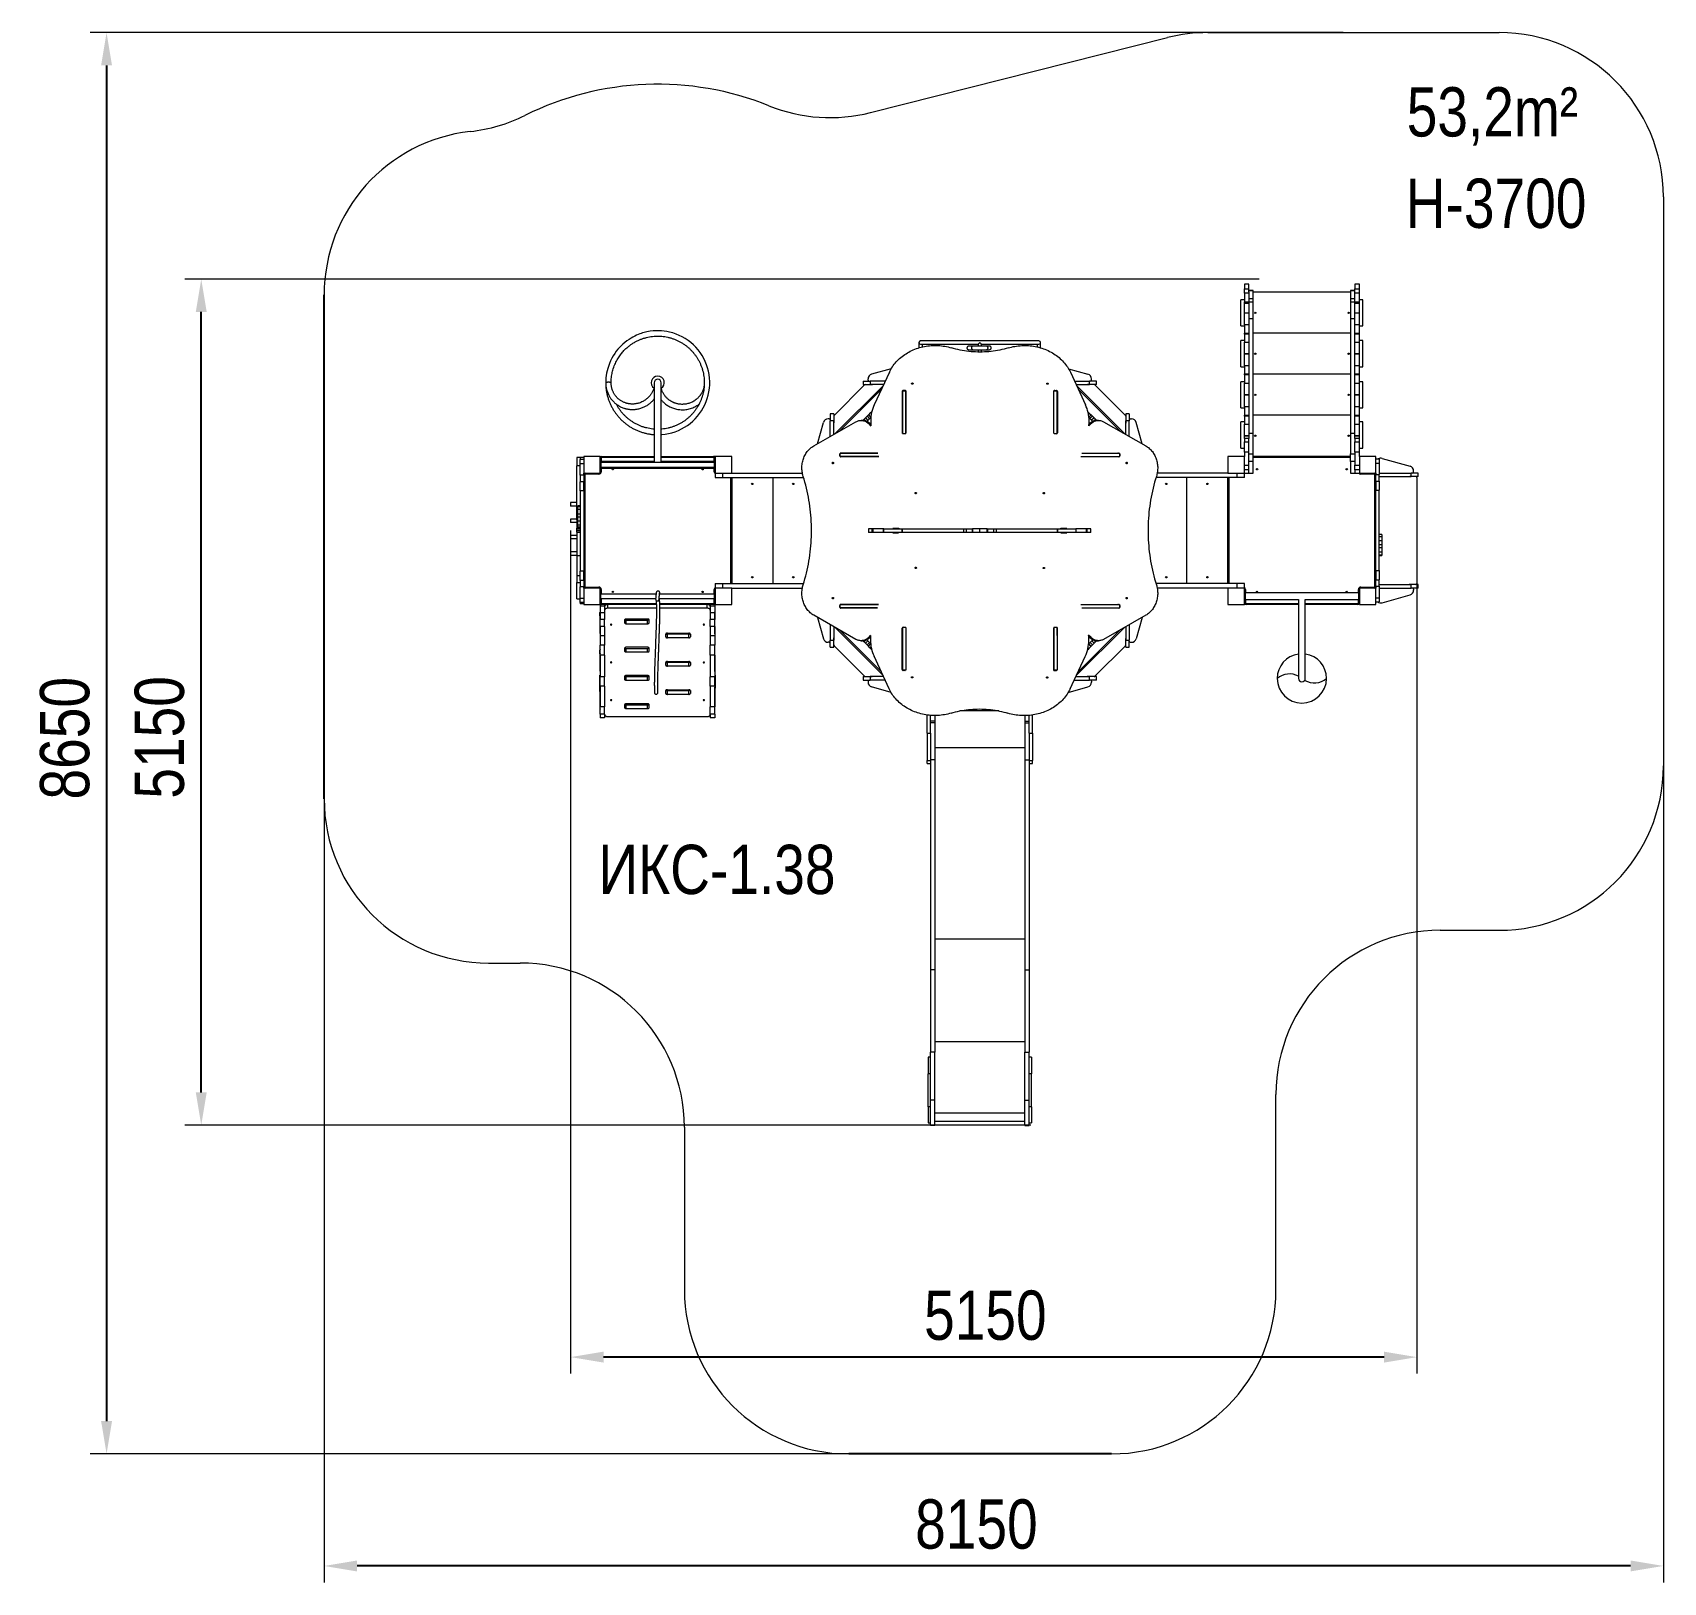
# Model space of a CAD drawing. Header units: millimetres. Extents: x -5556 to 4368, y -5127 to 4306.
import ezdxf

# ---------------------------------------------------------------- set-up
doc = ezdxf.new("R2010")
doc.units = ezdxf.units.MM
for name, color, linetype in [('DiKom', 7, 'Continuous'), ('DIKOM_АРТИКУЛ', 7, 'Continuous'), ('DIKOM_ЗОНА', 80, 'Continuous'), ('DIKOM_ОБЪЕКТ', 7, 'Continuous'), ('DIKOM_РАЗМЕР_ЗОНА', 7, 'Continuous'), ('DIKOM_РАЗМЕР_ОБЪЕКТА', 7, 'Continuous')]:
    doc.layers.add(name, color=color, linetype=linetype)
doc.styles.add('style1', font='arial.ttf', dxfattribs={"width": 0.8})
doc.dimstyles.new('1-50', dxfattribs={"dimtxt": 300, "dimasz": 200, "dimexe": 100, "dimexo": 0, "dimgap": 100, "dimtad": 1, "dimtxsty": 'style1', "dimcen": 200, "dimclrd": 7, "dimclre": 7, "dimclrt": 7, "dimadec": 1, "dimazin": 2, "dimtfac": 1, "dimtmove": 0, "dimatfit": 2, "dimfxl": 0, "dimlwd": 25, "dimlwe": 18, "dimarcsym": 0})

msp = doc.modelspace()

# ---------------------------------------------------------------- texts
at = {"layer": 'DIKOM_АРТИКУЛ', "char_height": 300, "width": 1667.53662, "attachment_point": 1, "style": 'style1'}
for s, insert in [('{\\fArial|b0|i0|c204|p34;53},{\\fArial|b0|i0|c204|p34;2}m²', (2805.758, 3973.379)), ('Н-3700', (2799.985, 3417.041))]:
    msp.add_mtext(s, dxfattribs=dict(at, insert=insert))
at = {"layer": 'DIKOM_АРТИКУЛ', "insert": (-2112.707, -637.209), "char_height": 300, "attachment_point": 1, "style": 'style1'}
msp.add_mtext_dynamic_manual_height_columns('ИКС-1.38', width=1667.53662, gutter_width=20, heights=[0], dxfattribs=at)

# ---------------------------------------------------------------- blocks, each defined once
blk = doc.blocks.new('*D9')
at = {"layer": 'Defpoints', "color": 0, "transparency": 16777216}
for p in [(-4530.1, 2805.6), (1907.9, 2805.6), (517.5, -2344.4)]:
    blk.add_point(p, dxfattribs=at)
at = {"layer": 'DIKOM_РАЗМЕР_ОБЪЕКТА', "color": 7, "lineweight": 18, "transparency": 16777216}
for p, q in [((1907.9, 2805.6), (-4630.1, 2805.6)), ((517.5, -2344.4), (-4630.1, -2344.4))]:
    blk.add_line(p, q, dxfattribs=at)
at = {"layer": 'DIKOM_РАЗМЕР_ОБЪЕКТА', "color": 7, "lineweight": 25, "transparency": 16777216}
blk.add_line((-4530.1, -2144.4), (-4530.1, 2605.6), dxfattribs=at)
at = {"layer": 'DIKOM_РАЗМЕР_ОБЪЕКТА', "color": 7, "transparency": 16777216}
for points in [[(-4563.4, 2605.6), (-4496.8, 2605.6), (-4530.1, 2805.6)], [(-4563.4, -2144.4), (-4496.8, -2144.4), (-4530.1, -2344.4)]]:
    blk.add_solid(points, dxfattribs=at)
at = {"layer": 'DIKOM_РАЗМЕР_ОБЪЕКТА', "color": 7, "transparency": 16777216, "insert": (-4783.3, 16.1), "char_height": 300, "attachment_point": 5, "rotation": 90, "style": 'style1'}
blk.add_mtext('5150', dxfattribs=at)
blk = doc.blocks.new('*D10')
at = {"layer": 'Defpoints', "color": 0, "transparency": 16777216}
for p in [(-2282.2, 1275.1), (2867.8, 1275.1), (-2282.2, -3755.6)]:
    blk.add_point(p, dxfattribs=at)
at = {"layer": 'DIKOM_РАЗМЕР_ОБЪЕКТА', "color": 7, "lineweight": 18, "transparency": 16777216}
for p, q in [((-2282.2, 1275.1), (-2282.2, -3855.6)), ((2867.8, 1275.1), (2867.8, -3855.6))]:
    blk.add_line(p, q, dxfattribs=at)
at = {"layer": 'DIKOM_РАЗМЕР_ОБЪЕКТА', "color": 7, "lineweight": 25, "transparency": 16777216}
blk.add_line((2667.8, -3755.6), (-2082.2, -3755.6), dxfattribs=at)
at = {"layer": 'DIKOM_РАЗМЕР_ОБЪЕКТА', "color": 7, "transparency": 16777216}
for points in [[(-2082.2, -3722.3), (-2082.2, -3788.9), (-2282.2, -3755.6)], [(2667.8, -3722.3), (2667.8, -3788.9), (2867.8, -3755.6)]]:
    blk.add_solid(points, dxfattribs=at)
at = {"layer": 'DIKOM_РАЗМЕР_ОБЪЕКТА', "color": 7, "transparency": 16777216, "insert": (241.6, -3502.4), "char_height": 300, "attachment_point": 5, "style": 'style1'}
blk.add_mtext('5150', dxfattribs=at)
blk = doc.blocks.new('*D11')
at = {"layer": 'Defpoints', "color": 0, "transparency": 16777216}
for p in [(2419.6, 4305.6), (-5106.3, -4344.4), (643, -4344.4)]:
    blk.add_point(p, dxfattribs=at)
at = {"layer": 'DIKOM_РАЗМЕР_ЗОНА', "color": 7, "lineweight": 18, "transparency": 16777216}
for p, q in [((2419.6, 4305.6), (-5206.3, 4305.6)), ((643, -4344.4), (-5206.3, -4344.4))]:
    blk.add_line(p, q, dxfattribs=at)
at = {"layer": 'DIKOM_РАЗМЕР_ЗОНА', "color": 7, "lineweight": 25, "transparency": 16777216}
blk.add_line((-5106.3, 4105.6), (-5106.3, -4144.4), dxfattribs=at)
at = {"layer": 'DIKOM_РАЗМЕР_ЗОНА', "color": 7, "transparency": 16777216}
for points in [[(-5139.7, 4105.6), (-5073, 4105.6), (-5106.3, 4305.6)], [(-5139.7, -4144.4), (-5073, -4144.4), (-5106.3, -4344.4)]]:
    blk.add_solid(points, dxfattribs=at)
at = {"layer": 'DIKOM_РАЗМЕР_ЗОНА', "color": 7, "transparency": 16777216, "insert": (-5359.5, 11), "char_height": 300, "attachment_point": 5, "rotation": 90, "style": 'style1'}
blk.add_mtext('8650', dxfattribs=at)
blk = doc.blocks.new('*D12')
at = {"layer": 'Defpoints', "color": 0, "transparency": 16777216}
for p in [(-3782.2, 406.2), (4367.8, 406.2), (-3782.2, -5026.6)]:
    blk.add_point(p, dxfattribs=at)
at = {"layer": 'DIKOM_РАЗМЕР_ЗОНА', "color": 7, "lineweight": 18, "transparency": 16777216}
for p, q in [((-3782.2, 406.2), (-3782.2, -5126.6)), ((4367.8, 406.2), (4367.8, -5126.6))]:
    blk.add_line(p, q, dxfattribs=at)
at = {"layer": 'DIKOM_РАЗМЕР_ЗОНА', "color": 7, "lineweight": 25, "transparency": 16777216}
blk.add_line((4167.8, -5026.6), (-3582.2, -5026.6), dxfattribs=at)
at = {"layer": 'DIKOM_РАЗМЕР_ЗОНА', "color": 7, "transparency": 16777216}
for points in [[(-3582.2, -4993.2), (-3582.2, -5059.9), (-3782.2, -5026.6)], [(4167.8, -4993.2), (4167.8, -5059.9), (4367.8, -5026.6)]]:
    blk.add_solid(points, dxfattribs=at)
at = {"layer": 'DIKOM_РАЗМЕР_ЗОНА', "color": 7, "transparency": 16777216, "insert": (187.2, -4773.4), "char_height": 300, "attachment_point": 5, "style": 'style1'}
blk.add_mtext('8150', dxfattribs=at)

# ---------------------------------------------------------------- dimensions: what is measured, and where the dimension line sits
at = {"layer": 'DIKOM_РАЗМЕР_ЗОНА'}
dim = msp.add_linear_dim(base=(-5106.333, -4344.385), p1=(2419.566, 4305.615), p2=(643.015, -4344.385), angle=90, dimstyle='1-50', dxfattribs=at)
dim.commit()
dim.dimension.update_dxf_attribs({"geometry": '*D11', "text_midpoint": (-5106.333, 10.976), "dimtype": 160})
dim = msp.add_linear_dim(base=(-3782.246, -5026.571), p1=(4367.754, 406.203), p2=(-3782.246, 406.203), dimstyle='1-50', dxfattribs=at)
dim.commit()
dim.dimension.update_dxf_attribs({"geometry": '*D12', "text_midpoint": (187.176, -5026.571), "dimtype": 160})
at = {"layer": 'DIKOM_РАЗМЕР_ОБЪЕКТА'}
dim = msp.add_linear_dim(base=(-4530.103, 2805.615), p1=(517.488, -2344.385), p2=(1907.875, 2805.615), angle=90, dimstyle='1-50', dxfattribs=at)
dim.commit()
dim.dimension.update_dxf_attribs({"geometry": '*D9', "text_midpoint": (-4530.103, 16.063), "dimtype": 160})
dim = msp.add_linear_dim(base=(-2282.246, -3755.615), p1=(2867.754, 1275.06), p2=(-2282.246, 1275.06), dimstyle='1-50', dxfattribs=at)
dim.commit()
dim.dimension.update_dxf_attribs({"geometry": '*D10', "text_midpoint": (241.629, -3755.615), "dimtype": 160})

# ---------------------------------------------------------------- linework, layer by layer
at = {"layer": 'DiKom', "color": 3}
for p, q in [((-3782.246, -356.905), (-3782.246, 2709.825)), ((1009.988, -4344.385), (-590.012, -4344.385))]:
    msp.add_line(p, q, dxfattribs=at)
at = {"layer": 'DIKOM_ЗОНА', "color": 3, "lineweight": 15}
for p, q in [((-457.586, 3818.724), (1350.9, 4275.205)), ((1595.635, 4305.615), (3367.754, 4305.615)), ((4367.754, 3305.615), (4367.754, -157.44)), ((3009.988, -1157.44), (3367.754, -1157.44)), ((-2782.246, -1356.905), (-2590.012, -1356.905)), ((2009.988, -3344.385), (2009.988, -2157.44)), ((-1590.012, -2356.905), (-1590.012, -3344.385))]:
    msp.add_line(p, q, dxfattribs=at)
for centre, radius, start, end in [((1595.635, 3305.615), 1000, 90, 104.1661702), ((3367.754, 3305.615), 1000, 0, 90), ((-1752.247, 2174.825), 1816.499, 68.1130326, 116.4097865), ((-3004.992, 4697.383), 1000, 276.3944558, 296.4097865), ((-702.321, 4788.314), 1000, 248.1130326, 284.1661702), ((-2782.246, 2709.825), 1000, 96.3944558, 180), ((3367.754, -157.44), 1000, 270, 0), ((-2782.246, -356.905), 1000, 180, 270), ((3009.988, -2157.44), 1000, 90, 180), ((-2590.012, -2356.905), 1000, 0, 90), ((-590.012, -3344.385), 1000, 180, 270), ((1009.988, -3344.385), 1000, 270, 0)]:
    msp.add_arc(centre, radius, start, end, dxfattribs=at)
at = {"layer": 'DIKOM_ОБЪЕКТ', "color": 7, "linetype": 'Continuous', "lineweight": 15}
for p, q in [((1817.753, 2680.06), (1796.753, 2680.06)), ((1796.753, 2520.06), (1796.753, 2680.06)), ((1844.753, 2775.06), (1817.753, 2775.06)), ((1817.753, 2775.06), (1817.753, 2745.931)), ((1817.753, 2745.931), (1844.753, 2745.931)), ((1817.753, 2720.743), (1817.753, 2745.931)), ((1844.753, 2720.743), (1817.753, 2720.743)), ((1817.753, 2720.743), (1817.753, 2667.809)), ((1844.753, 2745.931), (1844.753, 2775.06)), ((1844.753, 2727.413), (1844.753, 2745.931)), ((1871.753, 2736.953), (1844.753, 2736.953)), ((1844.753, 2736.305), (1871.753, 2736.305)), ((1844.753, 2727.413), (1844.753, 2687.647)), ((1844.753, 2687.647), (1871.753, 2687.647)), ((1844.753, 2687.647), (1844.753, 2667.519)), ((1871.753, 2736.305), (1871.753, 2736.953)), ((1871.753, 2687.647), (1871.753, 2736.305)), ((2463.753, 2725.06), (1871.753, 2725.06)), ((1871.753, 2667.519), (1871.753, 2687.647)), ((2490.753, 2736.953), (2463.753, 2736.953)), ((2463.753, 2736.953), (2463.753, 2736.305)), ((2463.753, 2736.305), (2490.753, 2736.305)), ((2463.753, 2736.305), (2463.753, 2687.647)), ((2463.753, 2687.647), (2490.753, 2687.647)), ((2463.753, 2687.647), (2463.753, 2667.519)), ((2517.753, 2775.06), (2490.753, 2775.06)), ((2490.753, 2775.06), (2490.753, 2745.931)), ((2490.753, 2745.931), (2517.753, 2745.931)), ((2490.753, 2727.413), (2490.753, 2745.931)), ((2490.753, 2687.647), (2490.753, 2727.413)), ((2517.753, 2720.743), (2490.753, 2720.743)), ((2490.753, 2667.519), (2490.753, 2687.647)), ((2517.753, 2745.931), (2517.753, 2775.06)), ((2517.753, 2720.743), (2517.753, 2745.931)), ((2517.753, 2667.809), (2517.753, 2720.743)), ((2538.753, 2680.06), (2517.753, 2680.06)), ((2538.753, 2520.06), (2538.753, 2680.06)), ((1817.753, 2667.809), (1844.753, 2667.809)), ((1817.753, 2657.021), (1817.753, 2667.809)), ((1844.753, 2657.021), (1817.753, 2657.021)), ((1817.753, 2598.109), (1817.753, 2657.021)), ((1844.753, 2598.109), (1817.753, 2598.109)), ((1817.753, 2527.06), (1817.753, 2598.109)), ((1844.753, 2667.519), (1871.753, 2667.519)), ((1844.753, 2667.519), (1844.753, 2565.65)), ((1871.753, 2565.65), (1871.753, 2667.519)), ((2463.753, 2667.519), (2490.753, 2667.519)), ((2463.753, 2667.519), (2463.753, 2565.65)), ((2490.753, 2667.809), (2517.753, 2667.809)), ((2490.753, 2565.65), (2490.753, 2667.519)), ((2517.753, 2657.021), (2490.753, 2657.021)), ((2517.753, 2598.109), (2490.753, 2598.109)), ((2517.753, 2657.021), (2517.753, 2667.809)), ((2517.753, 2598.109), (2517.753, 2657.021)), ((2517.753, 2527.06), (2517.753, 2598.109)), ((1796.753, 2520.06), (1817.753, 2520.06)), ((1844.753, 2527.06), (1817.753, 2527.06)), ((1817.753, 2527.06), (1817.753, 2477.06)), ((1844.753, 2565.65), (1871.753, 2565.65)), ((1844.753, 2565.65), (1844.753, 1867.605)), ((1871.753, 1867.605), (1871.753, 2565.65)), ((2463.753, 2565.65), (2490.753, 2565.65)), ((2463.753, 2565.65), (2463.753, 1867.605)), ((2490.753, 1867.605), (2490.753, 2565.65)), ((2517.753, 2527.06), (2490.753, 2527.06)), ((2517.753, 2477.06), (2517.753, 2527.06)), ((2517.753, 2520.06), (2538.753, 2520.06)), ((-162.864, 2419.06), (-162.864, 2387.02)), ((567.636, 2429.56), (-152.364, 2429.56)), ((-152.364, 2408.56), (197.221, 2408.56)), ((-141.864, 2392.64), (-141.864, 2408.56)), ((197.136, 2408.632), (197.136, 2396.949)), ((218.069, 2408.56), (567.636, 2408.56)), ((218.136, 2396.969), (218.136, 2408.646)), ((557.136, 2408.56), (557.136, 2392.68)), ((578.136, 2387.162), (578.136, 2419.06)), ((1817.753, 2431.06), (1796.753, 2431.06)), ((1796.753, 2271.06), (1796.753, 2431.06)), ((1817.753, 2477.06), (1844.753, 2477.06)), ((1817.753, 2471.06), (1817.753, 2477.06)), ((1844.753, 2471.06), (1817.753, 2471.06)), ((1817.753, 2471.06), (1817.753, 2421.06)), ((1817.753, 2421.06), (1844.753, 2421.06)), ((1817.753, 2351.06), (1817.753, 2421.06)), ((2463.753, 2476.06), (1871.753, 2476.06)), ((2490.753, 2477.06), (2517.753, 2477.06)), ((2517.753, 2471.06), (2490.753, 2471.06)), ((2490.753, 2421.06), (2517.753, 2421.06)), ((2517.753, 2471.06), (2517.753, 2477.06)), ((2517.753, 2421.06), (2517.753, 2471.06)), ((2538.753, 2431.06), (2517.753, 2431.06)), ((2517.753, 2351.06), (2517.753, 2421.06)), ((2538.753, 2271.06), (2538.753, 2431.06)), ((197.136, 2375.855), (197.136, 2361.428)), ((218.136, 2361.385), (218.136, 2375.876)), ((1844.753, 2351.06), (1817.753, 2351.06)), ((1817.753, 2348.06), (1817.753, 2351.06)), ((1844.753, 2348.06), (1817.753, 2348.06)), ((1817.753, 2278.06), (1817.753, 2348.06)), ((2517.753, 2351.06), (2490.753, 2351.06)), ((2517.753, 2348.06), (2490.753, 2348.06)), ((2517.753, 2348.06), (2517.753, 2351.06)), ((2517.753, 2278.06), (2517.753, 2348.06)), ((-2035.676, 2172.822), (-2035.453, 2184.951)), ((-502.243, 2185.06), (-502.243, 2164.06)), ((-502.243, 2185.06), (-459.559, 2185.06)), ((-472.243, 2191.06), (-472.243, 2197.906)), ((-459.559, 2185.06), (-459.559, 2164.06)), ((-367.215, 2185.06), (-459.559, 2185.06)), ((-330.832, 2260.255), (-450.332, 2226.795)), ((-341.991, 2239.114), (-434.452, 2040.966)), ((747.617, 2259.898), (865.843, 2226.795)), ((758.91, 2238.455), (851.053, 2040.141)), ((783.72, 2185.06), (875.07, 2185.06)), ((875.07, 2164.06), (875.07, 2185.06)), ((917.754, 2185.06), (875.07, 2185.06)), ((887.754, 2191.06), (887.754, 2197.906)), ((917.754, 2164.06), (917.754, 2185.06)), ((1796.753, 2271.06), (1817.753, 2271.06)), ((1844.753, 2278.06), (1817.753, 2278.06)), ((1817.753, 2278.06), (1817.753, 2228.06)), ((1817.753, 2228.06), (1844.753, 2228.06)), ((1817.753, 2222.06), (1817.753, 2228.06)), ((1844.753, 2222.06), (1817.753, 2222.06)), ((1817.753, 2222.06), (1817.753, 2172.06)), ((2463.753, 2226.06), (1871.753, 2226.06)), ((2517.753, 2278.06), (2490.753, 2278.06)), ((2490.753, 2228.06), (2517.753, 2228.06)), ((2517.753, 2222.06), (2490.753, 2222.06)), ((2517.753, 2228.06), (2517.753, 2278.06)), ((2517.753, 2271.06), (2538.753, 2271.06)), ((2517.753, 2222.06), (2517.753, 2228.06)), ((2517.753, 2172.06), (2517.753, 2222.06)), ((-1773.247, 2174.825), (-1773.247, 1688.325)), ((-1731.247, 1688.325), (-1731.247, 2174.825)), ((-1468.821, 2177.479), (-1468.746, 2174.836)), ((-1435.747, 2174.815), (-1435.887, 2180.628)), ((-677.317, 1978.015), (-495.172, 2160.131)), ((-672.143, 1865.055), (-380.404, 2156.793)), ((-390.302, 2135.582), (-645.782, 1880.102)), ((-502.243, 2164.06), (-459.559, 2164.06)), ((-488.101, 2163.06), (-448.243, 2163.06)), ((-377.014, 2164.06), (-459.559, 2164.06)), ((-263.418, 2122.269), (-263.633, 1870.255)), ((-263.418, 2114.769), (-263.627, 1870.015)), ((-263.418, 2114.769), (-263.418, 2122.269)), ((-263.247, 2125.614), (-242.247, 2125.614)), ((-263.247, 1865.806), (-263.247, 2125.614)), ((-247.013, 2127.454), (-257.413, 2127.461)), ((-257.413, 2125.614), (-257.413, 2127.461)), ((-247.013, 2125.614), (-247.013, 2127.454)), ((-242.247, 1865.806), (-242.247, 2125.614)), ((-241.233, 1870.171), (-241.018, 2122.254)), ((657.368, 1869.595), (657.583, 2121.678)), ((657.374, 1869.415), (657.583, 2114.178)), ((657.583, 2114.178), (657.583, 2121.678)), ((657.753, 1867.241), (657.753, 2125.178)), ((660.465, 2125.614), (677.089, 2125.614)), ((663.587, 2126.87), (673.987, 2126.864)), ((663.587, 2125.614), (663.587, 2126.87)), ((673.987, 2125.614), (673.987, 2126.864)), ((678.753, 1866.764), (678.753, 2125.178)), ((679.983, 2121.664), (679.768, 1869.651)), ((793.477, 2164.06), (875.07, 2164.06)), ((797.67, 2155.034), (1087.646, 1865.058)), ((1061.286, 1880.105), (807.489, 2133.901)), ((903.638, 2163.06), (863.754, 2163.06)), ((917.754, 2164.06), (875.07, 2164.06)), ((910.709, 2160.13), (1092.825, 1977.985)), ((1817.753, 2181.06), (1796.753, 2181.06)), ((1796.753, 2021.06), (1796.753, 2181.06)), ((1817.753, 2172.06), (1844.753, 2172.06)), ((1817.753, 2102.06), (1817.753, 2172.06)), ((1844.753, 2102.06), (1817.753, 2102.06)), ((1817.753, 2098.06), (1817.753, 2102.06)), ((1844.753, 2098.06), (1817.753, 2098.06)), ((1817.753, 2028.06), (1817.753, 2098.06)), ((2490.753, 2172.06), (2517.753, 2172.06)), ((2517.753, 2102.06), (2490.753, 2102.06)), ((2517.753, 2098.06), (2490.753, 2098.06)), ((2538.753, 2181.06), (2517.753, 2181.06)), ((2517.753, 2102.06), (2517.753, 2172.06)), ((2517.753, 2098.06), (2517.753, 2102.06)), ((2517.753, 2028.06), (2517.753, 2098.06)), ((2538.753, 2021.06), (2538.753, 2181.06)), ((-681.247, 1985.06), (-702.247, 1985.06)), ((-702.247, 1985.06), (-702.247, 1942.376)), ((-681.247, 1985.06), (-681.247, 1942.376)), ((-468.522, 1980.367), (-456.025, 1992.863)), ((-456.025, 1992.863), (-449.248, 1999.641)), ((-456.025, 1992.863), (-451.773, 1988.611)), ((865.84, 1998.556), (866.154, 1998.242)), ((866.154, 1998.242), (865.966, 1998.054)), ((866.154, 1998.242), (876.283, 1988.113)), ((876.283, 1988.113), (869.486, 1981.317)), ((876.283, 1988.113), (885.674, 1978.722)), ((1117.753, 1985.056), (1096.753, 1985.056)), ((1096.753, 1985.056), (1096.753, 1942.372)), ((1117.753, 1985.056), (1117.753, 1942.372)), ((1796.753, 2021.06), (1817.753, 2021.06)), ((1844.753, 2028.06), (1817.753, 2028.06)), ((1817.753, 2028.06), (1817.753, 1978.06)), ((2517.753, 2028.06), (2490.753, 2028.06)), ((2517.753, 1978.06), (2517.753, 2028.06)), ((2517.753, 2021.06), (2538.753, 2021.06)), ((-802.442, 1790.678), (-545.694, 1937.233)), ((-780.341, 1803.293), (-743.982, 1933.149)), ((-708.246, 1955.06), (-715.093, 1955.06)), ((-681.247, 1942.376), (-702.247, 1942.376)), ((-702.247, 1847.871), (-702.247, 1942.376)), ((-681.247, 1859.858), (-681.247, 1942.376)), ((-680.247, 1970.944), (-680.247, 1931.06)), ((-507.492, 1945.518), (-514.992, 1945.518)), ((-503.504, 1945.385), (-495.909, 1952.98)), ((-495.909, 1952.98), (-488.755, 1960.134)), ((-495.909, 1952.98), (-483.494, 1940.565)), ((-488.755, 1960.134), (-478.473, 1970.416)), ((-488.755, 1960.134), (-473.906, 1945.285)), ((-480.161, 1939.029), (-473.906, 1945.285)), ((-478.473, 1970.416), (-470.187, 1978.701)), ((-478.473, 1970.416), (-463.624, 1955.566)), ((-473.906, 1945.285), (-463.624, 1955.566)), ((-470.187, 1978.701), (-468.522, 1980.367)), ((-470.187, 1978.701), (-455.389, 1963.903)), ((-469.636, 1925.992), (-454.85, 1911.205)), ((-462.136, 1925.992), (-469.636, 1925.992)), ((-468.522, 1980.367), (-455.094, 1966.939)), ((-463.624, 1955.566), (-455.338, 1963.852)), ((-462.136, 1925.992), (-455.693, 1919.549)), ((-456.304, 1943.623), (-456.304, 1936.123)), ((871.459, 1912.309), (885.143, 1925.993)), ((885.674, 1978.722), (871.702, 1964.75)), ((871.88, 1962.818), (877.979, 1956.719)), ((872.235, 1920.585), (877.643, 1925.993)), ((872.74, 1935.656), (872.74, 1943.156)), ((877.643, 1925.993), (885.143, 1925.993)), ((892.828, 1971.568), (877.979, 1956.719)), ((877.979, 1956.719), (888.26, 1946.437)), ((885.674, 1978.722), (892.828, 1971.568)), ((903.109, 1961.286), (888.26, 1946.437)), ((888.26, 1946.437), (895.667, 1939.03)), ((892.828, 1971.568), (903.109, 1961.286)), ((911.395, 1953), (898.932, 1940.537)), ((903.109, 1961.286), (911.395, 1953)), ((913.061, 1951.335), (904.265, 1942.539)), ((911.395, 1953), (913.061, 1951.335)), ((913.061, 1951.335), (919.01, 1945.386)), ((930.499, 1945.519), (922.999, 1945.519)), ((961.201, 1937.235), (1217.949, 1790.679)), ((1095.753, 1970.914), (1095.753, 1931.056)), ((1117.753, 1942.372), (1096.753, 1942.372)), ((1096.753, 1859.86), (1096.753, 1942.372)), ((1117.753, 1847.872), (1117.753, 1942.372)), ((1123.753, 1955.056), (1130.6, 1955.056)), ((1195.846, 1803.296), (1159.489, 1933.145)), ((1817.753, 1936.839), (1796.753, 1936.839)), ((1796.753, 1776.839), (1796.753, 1936.839)), ((1817.753, 1978.06), (1844.753, 1978.06)), ((1817.753, 1972.06), (1817.753, 1978.06)), ((1844.753, 1972.06), (1817.753, 1972.06)), ((1817.753, 1972.06), (1817.753, 1922.06)), ((1817.753, 1922.06), (1844.753, 1922.06)), ((1817.753, 1852.06), (1817.753, 1922.06)), ((2463.753, 1977.06), (1871.753, 1977.06)), ((2490.753, 1978.06), (2517.753, 1978.06)), ((2517.753, 1972.06), (2490.753, 1972.06)), ((2490.753, 1922.06), (2517.753, 1922.06)), ((2517.753, 1972.06), (2517.753, 1978.06)), ((2517.753, 1922.06), (2517.753, 1972.06)), ((2538.753, 1936.839), (2517.753, 1936.839)), ((2517.753, 1852.06), (2517.753, 1922.06)), ((2538.753, 1776.839), (2538.753, 1936.839)), ((-263.247, 1865.806), (-242.247, 1865.806)), ((-257.638, 1865.055), (-247.237, 1865.049)), ((659.344, 1865.806), (677.799, 1865.806)), ((673.763, 1864.458), (663.363, 1864.465)), ((1844.753, 1852.06), (1817.753, 1852.06)), ((1817.753, 1849.06), (1817.753, 1852.06)), ((1844.753, 1849.06), (1817.753, 1849.06)), ((1817.753, 1835.518), (1817.753, 1849.06)), ((1844.753, 1835.518), (1817.753, 1835.518)), ((1817.753, 1835.518), (1817.753, 1815.341)), ((1817.753, 1815.341), (1844.753, 1815.341)), ((1817.753, 1752.238), (1817.753, 1815.341)), ((1844.753, 1867.605), (1871.753, 1867.605)), ((1844.753, 1867.605), (1844.753, 1834.724)), ((1844.753, 1815.341), (1844.753, 1834.724)), ((1844.753, 1752.238), (1844.753, 1815.341)), ((1871.753, 1741.08), (1871.753, 1867.605)), ((2463.753, 1867.605), (2490.753, 1867.605)), ((2463.753, 1867.605), (2463.753, 1741.08)), ((2490.753, 1834.724), (2490.753, 1867.605)), ((2517.753, 1852.06), (2490.753, 1852.06)), ((2517.753, 1849.06), (2490.753, 1849.06)), ((2517.753, 1835.518), (2490.753, 1835.518)), ((2490.753, 1834.724), (2490.753, 1815.341)), ((2490.753, 1815.341), (2517.753, 1815.341)), ((2490.753, 1752.238), (2490.753, 1815.341)), ((2517.753, 1849.06), (2517.753, 1852.06)), ((2517.753, 1835.518), (2517.753, 1849.06)), ((2517.753, 1815.341), (2517.753, 1835.518)), ((2517.753, 1752.238), (2517.753, 1815.341)), ((-2223.247, 1719.825), (-2244.247, 1719.825)), ((-2244.247, 1719.825), (-2244.247, 1669.825)), ((-2223.247, 1719.825), (-2223.247, 1706.603)), ((-2202.247, 1719.825), (-2223.247, 1719.825)), ((-2202.247, 1706.603), (-2223.247, 1706.603)), ((-2223.247, 1681.603), (-2223.247, 1706.603)), ((-2202.247, 1724.825), (-2202.247, 1624.825)), ((-2102.247, 1724.825), (-2202.247, 1724.825)), ((-2102.247, 1724.825), (-2092.247, 1724.825)), ((-2102.247, 1624.825), (-2102.247, 1724.825)), ((-2096.247, 1714.825), (-2102.247, 1714.825)), ((-2102.247, 1694.825), (-2098.247, 1694.825)), ((-2098.247, 1694.825), (-2102.247, 1694.825)), ((-2098.247, 1654.825), (-2098.247, 1694.825)), ((-1406.247, 1688.325), (-2098.247, 1688.325)), ((-1773.247, 1694.825), (-2098.247, 1694.825)), ((-2098.247, 1694.825), (-2098.247, 1654.825)), ((-2096.247, 1714.825), (-2096.247, 1688.325)), ((-2092.247, 1718.825), (-2092.247, 1724.825)), ((-2092.247, 1724.825), (-1773.247, 1724.825)), ((-1773.247, 1718.825), (-2092.247, 1718.825)), ((-1731.247, 1724.825), (-1412.247, 1724.825)), ((-1412.247, 1718.825), (-1731.247, 1718.825)), ((-1406.247, 1694.825), (-1731.247, 1694.825)), ((-1412.247, 1718.825), (-1412.247, 1724.825)), ((-1402.247, 1724.825), (-1412.247, 1724.825)), ((-1408.247, 1688.325), (-1408.247, 1714.825)), ((-1408.247, 1714.825), (-1402.247, 1714.825)), ((-1406.247, 1654.825), (-1406.247, 1694.825)), ((-1406.247, 1694.825), (-1402.247, 1694.825)), ((-1406.247, 1694.825), (-1406.247, 1654.825)), ((-1406.247, 1694.825), (-1402.247, 1694.825)), ((-1402.247, 1724.825), (-1402.247, 1624.825)), ((-1302.247, 1724.825), (-1402.247, 1724.825)), ((-1302.247, 1624.825), (-1302.247, 1724.825)), ((-644.099, 1730.359), (-644.099, 1740.759)), ((-642.8, 1740.759), (-644.099, 1740.759)), ((-642.8, 1730.359), (-644.099, 1730.359)), ((-642.8, 1725.059), (-642.8, 1746.059)), ((-412.996, 1746.059), (-642.8, 1746.059)), ((-407.313, 1725.059), (-642.8, 1725.059)), ((-638.902, 1746.759), (-413.186, 1746.759)), ((-407.124, 1724.359), (-638.902, 1724.359)), ((1054.409, 1724.36), (823.412, 1724.36)), ((823.602, 1725.06), (1058.307, 1725.06)), ((829.324, 1746.06), (1058.307, 1746.06)), ((829.514, 1746.76), (1054.409, 1746.76)), ((1058.307, 1746.06), (1058.307, 1725.06)), ((1058.307, 1740.76), (1059.606, 1740.76)), ((1058.307, 1730.36), (1059.606, 1730.36)), ((1059.606, 1740.76), (1059.606, 1730.36)), ((1717.753, 1725.06), (1717.753, 1625.06)), ((1817.753, 1725.06), (1717.753, 1725.06)), ((1796.753, 1776.839), (1817.753, 1776.839)), ((1844.753, 1752.238), (1817.753, 1752.238)), ((1817.753, 1752.238), (1817.753, 1725.06)), ((1817.753, 1625.06), (1817.753, 1725.06)), ((1844.753, 1672.415), (1844.753, 1752.238)), ((1844.753, 1741.08), (1871.753, 1741.08)), ((1871.753, 1695.06), (1844.753, 1695.06)), ((1871.753, 1695.06), (1871.753, 1741.08)), ((1871.753, 1727.06), (2463.753, 1727.06)), ((1871.753, 1725.06), (2463.753, 1725.06)), ((2463.753, 1719.06), (1871.753, 1719.06)), ((1871.753, 1625.06), (1871.753, 1695.06)), ((2463.753, 1741.08), (2490.753, 1741.08)), ((2463.753, 1695.06), (2463.753, 1741.08)), ((2490.753, 1695.06), (2463.753, 1695.06)), ((2463.753, 1695.06), (2463.753, 1625.06)), ((2517.753, 1752.238), (2490.753, 1752.238)), ((2490.753, 1752.238), (2490.753, 1672.415)), ((2517.753, 1776.839), (2538.753, 1776.839)), ((2517.753, 1725.06), (2517.753, 1752.238)), ((2517.753, 1725.06), (2517.753, 1625.06)), ((2617.753, 1725.06), (2517.753, 1725.06)), ((2617.753, 1625.06), (2617.753, 1725.06)), ((2617.753, 1710.838), (2638.753, 1710.838)), ((2638.753, 1710.838), (2638.753, 1685.838)), ((2655.842, 1714.395), (2825.842, 1666.795)), ((-2223.247, 1669.825), (-2244.247, 1669.825)), ((-2244.247, 1339.825), (-2244.247, 1669.825)), ((-2223.247, 1611.603), (-2223.247, 1681.603)), ((-2202.247, 1681.603), (-2223.247, 1681.603)), ((-2202.247, 1611.603), (-2223.247, 1611.603)), ((-2223.247, 1611.603), (-2223.247, 1571.603)), ((-2202.247, 1611.603), (-2202.247, 1624.825)), ((-2202.247, 1624.825), (-2102.247, 1624.825)), ((-2202.247, 1614.825), (-2196.247, 1614.825)), ((-2202.247, 1611.603), (-2202.247, 1571.603)), ((-2196.247, 1614.825), (-2196.247, 934.825)), ((-2192.247, 1618.825), (-2192.247, 1624.825)), ((-2110.247, 1618.825), (-2192.247, 1618.825)), ((-2110.247, 1618.825), (-2110.247, 1624.825)), ((-2099.247, 1654.825), (-2102.247, 1654.825)), ((-2098.247, 1654.825), (-2102.247, 1654.825)), ((-2096.247, 1632.825), (-2102.247, 1632.825)), ((-2099.247, 1654.825), (-2098.247, 1654.825)), ((-2098.247, 1661.325), (-1406.247, 1661.325)), ((-2098.247, 1654.825), (-1758.65, 1654.825)), ((-2096.247, 1661.325), (-2096.247, 1632.825)), ((-1745.843, 1654.825), (-1406.247, 1654.825)), ((-1408.247, 1632.825), (-1408.247, 1661.325)), ((-1408.247, 1632.825), (-1402.247, 1632.825)), ((-1406.247, 1654.825), (-1405.247, 1654.825)), ((-1406.247, 1654.825), (-1402.247, 1654.825)), ((-1402.247, 1654.825), (-1405.247, 1654.825)), ((-1402.247, 1624.825), (-1402.247, 1597.825)), ((-1402.247, 1624.825), (-1302.247, 1624.825)), ((-1402.247, 1597.825), (-1358.478, 1597.825)), ((-1358.478, 1624.825), (-1358.478, 1597.825)), ((-1358.478, 1597.825), (-864.72, 1597.825)), ((-1308.247, 951.825), (-1308.247, 1597.825)), ((-1302.247, 1624.825), (-871.904, 1624.825)), ((-1302.247, 1597.825), (-1302.247, 951.825)), ((-1302.244, 1597.825), (-1302.244, 951.825)), ((-1052.244, 1597.825), (-1052.244, 951.825)), ((1773.984, 1598.06), (1280.299, 1598.06)), ((1717.753, 1625.06), (1287.454, 1625.06)), ((1467.751, 952.06), (1467.751, 1598.06)), ((1717.751, 952.06), (1717.751, 1598.06)), ((1717.753, 1625.06), (1817.753, 1625.06)), ((1717.753, 952.06), (1717.753, 1598.06)), ((1723.753, 1598.06), (1723.753, 952.06)), ((1773.984, 1598.06), (1773.984, 1625.06)), ((1817.753, 1598.06), (1773.984, 1598.06)), ((1817.753, 1672.415), (1844.753, 1672.415)), ((1844.753, 1645.231), (1817.753, 1645.231)), ((1817.753, 1625.231), (1844.753, 1625.231)), ((1817.753, 1598.06), (1817.753, 1625.06)), ((1817.753, 1625.06), (1844.753, 1625.06)), ((1844.753, 1645.231), (1844.753, 1672.415)), ((1844.753, 1625.231), (1844.753, 1645.231)), ((1844.753, 1625.231), (1844.753, 1625.06)), ((1844.753, 1625.06), (1871.753, 1625.06)), ((2463.753, 1625.06), (2490.753, 1625.06)), ((2490.753, 1672.415), (2517.753, 1672.415)), ((2490.753, 1645.231), (2490.753, 1672.415)), ((2517.753, 1645.231), (2490.753, 1645.231)), ((2490.753, 1645.231), (2490.753, 1625.231)), ((2490.753, 1625.06), (2490.753, 1625.231)), ((2490.753, 1625.231), (2517.753, 1625.231)), ((2490.753, 1625.06), (2517.753, 1625.06)), ((2517.753, 1625.06), (2617.753, 1625.06)), ((2525.753, 1625.06), (2525.753, 1619.06)), ((2607.753, 1619.06), (2525.753, 1619.06)), ((2607.753, 1625.06), (2607.753, 1619.06)), ((2611.753, 935.06), (2611.753, 1615.06)), ((2617.753, 1615.06), (2611.753, 1615.06)), ((2617.753, 1685.838), (2638.753, 1685.838)), ((2617.753, 1625.06), (2617.753, 1615.838)), ((2617.753, 1615.838), (2638.753, 1615.838)), ((2617.753, 1575.838), (2617.753, 1615.838)), ((2638.753, 1685.838), (2638.753, 1615.838)), ((2638.753, 1625.06), (2833.069, 1625.06)), ((2638.753, 1575.838), (2638.753, 1615.838)), ((2638.753, 1604.06), (2833.069, 1604.06)), ((2861.753, 1603.06), (2823.753, 1603.06)), ((2833.069, 1604.06), (2833.069, 1625.06)), ((2875.753, 1625.06), (2833.069, 1625.06)), ((2875.753, 1604.06), (2833.069, 1604.06)), ((2847.753, 1631.06), (2847.753, 1637.906)), ((2867.753, 1597.06), (2867.753, 953.06)), ((2875.753, 1604.06), (2875.753, 1625.06)), ((-2202.247, 1571.603), (-2223.247, 1571.603)), ((-2223.247, 1516.332), (-2223.247, 1571.603)), ((-2202.247, 1516.332), (-2223.247, 1516.332)), ((-2223.247, 1516.332), (-2223.247, 1026.874)), ((-2202.247, 1516.332), (-2202.247, 1571.603)), ((-2202.247, 1516.332), (-2202.247, 1026.874)), ((2617.753, 1575.838), (2638.753, 1575.838)), ((2617.753, 1575.838), (2617.753, 1520.567)), ((2617.753, 1520.567), (2638.753, 1520.567)), ((2617.753, 1031.109), (2617.753, 1520.567)), ((2638.753, 1575.838), (2638.753, 1520.567)), ((2638.753, 1031.109), (2638.753, 1520.567)), ((-2283.247, 1444.825), (-2283.247, 1423.825)), ((-2244.247, 1444.825), (-2283.247, 1444.825)), ((-2244.247, 1423.825), (-2283.247, 1423.825)), ((-2223.247, 1424.924), (-2238.247, 1424.924)), ((-2238.247, 1422.235), (-2238.247, 1424.924)), ((-2238.247, 1422.235), (-2223.247, 1422.235)), ((-2238.247, 1404.348), (-2238.247, 1422.235)), ((-2238.247, 1404.348), (-2223.247, 1404.348)), ((-2238.247, 1376.634), (-2238.247, 1404.348)), ((-2283.247, 1344.825), (-2283.247, 1323.825)), ((-2244.247, 1344.825), (-2283.247, 1344.825)), ((-2244.247, 1323.825), (-2283.247, 1323.825)), ((-2244.247, 1339.825), (-2244.247, 1289.825)), ((-2238.247, 1339.825), (-2244.247, 1339.825)), ((-2238.247, 1376.634), (-2223.247, 1376.634)), ((-2238.247, 1358.765), (-2238.247, 1376.634)), ((-2238.247, 1358.765), (-2223.247, 1358.765)), ((-2238.247, 1334.207), (-2238.247, 1358.765)), ((-2238.247, 1334.207), (-2223.247, 1334.207)), ((-2238.247, 1310.418), (-2238.247, 1334.207)), ((-2238.247, 1310.418), (-2223.247, 1310.418)), ((-2238.247, 1297.346), (-2238.247, 1310.418)), ((-2238.247, 1297.346), (-2223.247, 1297.346)), ((-2283.247, 1244.825), (-2283.247, 1223.825)), ((-2244.247, 1244.825), (-2283.247, 1244.825)), ((-2244.247, 1223.825), (-2283.247, 1223.825)), ((-2244.247, 1284.825), (-2244.247, 1289.825)), ((-2223.247, 1289.825), (-2244.247, 1289.825)), ((-2244.247, 1284.825), (-2223.247, 1284.825)), ((-2244.247, 1274.825), (-2244.247, 1284.825)), ((-2244.247, 1274.825), (-2223.247, 1274.825)), ((-2244.247, 1264.825), (-2244.247, 1274.825)), ((-2244.247, 1264.825), (-2244.247, 1121.023)), ((-2244.247, 1264.825), (-2223.247, 1264.825)), ((-468.719, 1285.06), (-468.719, 1264.06)), ((-446.488, 1285.06), (-468.719, 1285.06)), ((-446.488, 1264.06), (-468.719, 1264.06)), ((-446.488, 1264.06), (-446.488, 1285.06)), ((-441.829, 1285.06), (-446.488, 1285.06)), ((-441.829, 1264.06), (-446.488, 1264.06)), ((-441.829, 1264.06), (-441.829, 1285.06)), ((-378.668, 1285.06), (-441.829, 1285.06)), ((-378.668, 1264.06), (-441.829, 1264.06)), ((-378.668, 1264.06), (-378.668, 1285.06)), ((-377.198, 1285.06), (-378.668, 1285.06)), ((-377.198, 1264.06), (-378.668, 1264.06)), ((-377.198, 1264.06), (-377.198, 1285.06)), ((-377.198, 1285.06), (-265.09, 1285.06)), ((-265.09, 1264.06), (-377.198, 1264.06)), ((-321.247, 1288.56), (-321.247, 1285.56)), ((-303.247, 1288.56), (-321.247, 1288.56)), ((-303.247, 1285.56), (-321.247, 1285.56)), ((-321.247, 1264.06), (-321.247, 1261.56)), ((-321.247, 1261.56), (-303.247, 1261.56)), ((-303.247, 1288.56), (-303.247, 1285.56)), ((-285.694, 1288.56), (-303.247, 1288.56)), ((-280.563, 1285.56), (-303.247, 1285.56)), ((-303.247, 1264.06), (-303.247, 1261.56)), ((-303.247, 1261.56), (-286.694, 1261.56)), ((-265.09, 1285.06), (-265.09, 1264.06)), ((-264.646, 1285.06), (-265.09, 1285.06)), ((-265.09, 1264.06), (-264.646, 1264.06)), ((-264.646, 1264.06), (-264.646, 1285.06)), ((-264.646, 1285.06), (108.223, 1285.06)), ((108.223, 1264.06), (-264.646, 1264.06)), ((108.223, 1285.06), (108.223, 1264.06)), ((108.223, 1285.06), (125.313, 1285.06)), ((125.313, 1264.06), (108.223, 1264.06)), ((125.313, 1285.06), (125.313, 1264.06)), ((125.313, 1285.06), (161.797, 1285.06)), ((161.797, 1264.06), (125.313, 1264.06)), ((161.797, 1285.06), (161.797, 1264.06)), ((161.797, 1285.06), (162.958, 1285.06)), ((162.958, 1264.06), (161.797, 1264.06)), ((162.958, 1285.06), (162.958, 1264.06)), ((207.753, 1285.06), (162.958, 1285.06)), ((207.753, 1264.06), (162.958, 1264.06)), ((207.753, 1264.06), (207.753, 1285.06)), ((252.549, 1285.06), (207.753, 1285.06)), ((252.549, 1264.06), (207.753, 1264.06)), ((252.549, 1264.06), (252.549, 1285.06)), ((252.549, 1285.06), (253.71, 1285.06)), ((253.71, 1264.06), (252.549, 1264.06)), ((253.71, 1285.06), (253.71, 1264.06)), ((253.71, 1285.06), (290.194, 1285.06)), ((290.194, 1264.06), (253.71, 1264.06)), ((290.194, 1285.06), (290.194, 1264.06)), ((290.194, 1285.06), (307.284, 1285.06)), ((307.284, 1264.06), (290.194, 1264.06)), ((307.284, 1285.06), (307.284, 1264.06)), ((307.284, 1285.06), (680.153, 1285.06)), ((680.153, 1264.06), (307.284, 1264.06)), ((680.153, 1285.06), (680.153, 1264.06)), ((680.597, 1285.06), (680.153, 1285.06)), ((680.153, 1264.06), (680.597, 1264.06)), ((680.597, 1264.06), (680.597, 1285.06)), ((680.597, 1285.06), (792.705, 1285.06)), ((792.705, 1264.06), (680.597, 1264.06)), ((718.753, 1285.56), (697.287, 1285.56)), ((701.295, 1261.56), (718.753, 1261.56)), ((718.753, 1288.56), (701.77, 1288.56)), ((718.753, 1285.56), (718.753, 1288.56)), ((736.753, 1288.56), (718.753, 1288.56)), ((736.753, 1285.56), (718.753, 1285.56)), ((718.753, 1261.56), (718.753, 1264.06)), ((718.753, 1261.56), (736.753, 1261.56)), ((736.753, 1285.56), (736.753, 1288.56)), ((736.753, 1261.56), (736.753, 1264.06)), ((792.705, 1285.06), (792.705, 1264.06)), ((794.175, 1285.06), (792.705, 1285.06)), ((794.175, 1264.06), (792.705, 1264.06)), ((794.175, 1264.06), (794.175, 1285.06)), ((857.336, 1285.06), (794.175, 1285.06)), ((857.336, 1264.06), (794.175, 1264.06)), ((857.336, 1264.06), (857.336, 1285.06)), ((861.995, 1285.06), (857.336, 1285.06)), ((861.995, 1264.06), (857.336, 1264.06)), ((861.995, 1264.06), (861.995, 1285.06)), ((884.226, 1285.06), (861.995, 1285.06)), ((884.226, 1264.06), (861.995, 1264.06)), ((884.226, 1264.06), (884.226, 1285.06)), ((2653.753, 1250.095), (2638.753, 1250.095)), ((2653.753, 1237.023), (2638.753, 1237.023)), ((2653.753, 1213.234), (2638.753, 1213.234)), ((2653.753, 1250.095), (2653.753, 1237.023)), ((2653.753, 1237.023), (2653.753, 1213.234)), ((2653.753, 1213.234), (2653.753, 1188.675)), ((-2283.247, 1144.825), (-2283.247, 1123.825)), ((-2244.247, 1144.825), (-2283.247, 1144.825)), ((-2244.247, 1123.825), (-2283.247, 1123.825)), ((-2223.247, 1121.023), (-2244.247, 1121.023)), ((-2244.247, 1121.023), (-2244.247, 1001.023)), ((2653.753, 1188.675), (2638.753, 1188.675)), ((2653.753, 1170.806), (2638.753, 1170.806)), ((2653.753, 1143.093), (2638.753, 1143.093)), ((2653.753, 1125.206), (2638.753, 1125.206)), ((2638.753, 1122.516), (2653.753, 1122.516)), ((2653.753, 1188.675), (2653.753, 1170.806)), ((2653.753, 1170.806), (2653.753, 1143.093)), ((2653.753, 1143.093), (2653.753, 1125.206)), ((2653.753, 1125.206), (2653.753, 1122.516)), ((-2244.247, 1001.023), (-2223.247, 1001.023)), ((-2244.247, 1001.023), (-2244.247, 959.825)), ((-2202.247, 1026.874), (-2223.247, 1026.874)), ((-2223.247, 971.603), (-2223.247, 1026.874)), ((-2202.247, 971.603), (-2202.247, 1026.874)), ((2617.753, 1031.109), (2638.753, 1031.109)), ((2617.753, 1031.109), (2617.753, 975.838)), ((2638.753, 1031.109), (2638.753, 975.838)), ((-2244.247, 959.825), (-2223.247, 959.825)), ((-2244.247, 859.825), (-2244.247, 959.825)), ((-2202.247, 971.603), (-2223.247, 971.603)), ((-2223.247, 971.603), (-2223.247, 931.603)), ((-2202.247, 931.603), (-2223.247, 931.603)), ((-2223.247, 861.603), (-2223.247, 931.603)), ((-2202.247, 971.603), (-2202.247, 931.603)), ((-2202.247, 934.825), (-2196.247, 934.825)), ((-2202.247, 924.825), (-2202.247, 931.603)), ((-2202.247, 924.825), (-2202.247, 824.825)), ((-2102.247, 924.825), (-2202.247, 924.825)), ((-2192.247, 930.825), (-2110.247, 930.825)), ((-2192.247, 924.825), (-2192.247, 930.825)), ((-2110.247, 924.825), (-2110.247, 930.825)), ((-2102.247, 824.825), (-2102.247, 924.825)), ((-2102.247, 916.825), (-2096.247, 916.825)), ((-2102.247, 894.825), (-2098.247, 894.825)), ((-2098.247, 854.825), (-2098.247, 894.825)), ((-2096.247, 916.825), (-2096.247, 888.325)), ((-1402.247, 916.825), (-1408.247, 916.825)), ((-1408.247, 888.325), (-1408.247, 916.825)), ((-1406.247, 894.825), (-1402.247, 894.825)), ((-1406.247, 854.825), (-1406.247, 894.825)), ((-1402.247, 951.825), (-1402.247, 924.825)), ((-1402.247, 951.825), (-1358.478, 951.825)), ((-1402.247, 924.825), (-1402.247, 824.825)), ((-1302.247, 924.825), (-1402.247, 924.825)), ((-1358.478, 951.825), (-1358.478, 924.825)), ((-1358.478, 951.825), (-864.865, 951.825)), ((-1302.247, 924.825), (-871.99, 924.825)), ((-1302.247, 824.825), (-1302.247, 924.825)), ((1773.984, 952.06), (1280.3, 952.06)), ((1717.753, 925.06), (1287.454, 925.06)), ((1717.753, 925.06), (1717.753, 825.06)), ((1817.753, 925.06), (1717.753, 925.06)), ((1773.984, 925.06), (1773.984, 952.06)), ((1817.753, 952.06), (1773.984, 952.06)), ((1817.753, 925.06), (1817.753, 952.06)), ((1817.753, 825.06), (1817.753, 925.06)), ((1823.753, 917.06), (1817.753, 917.06)), ((1817.753, 895.06), (1820.753, 895.06)), ((1821.753, 895.06), (1817.753, 895.06)), ((1821.753, 895.06), (1820.753, 895.06)), ((1821.753, 895.06), (1821.753, 855.06)), ((2161.35, 895.06), (1821.753, 895.06)), ((1821.753, 855.06), (1821.753, 895.06)), ((1823.753, 917.06), (1823.753, 895.06)), ((2513.753, 895.06), (2174.157, 895.06)), ((2511.753, 917.06), (2517.753, 917.06)), ((2511.753, 895.06), (2511.753, 917.06)), ((2514.753, 895.06), (2513.753, 895.06)), ((2513.753, 895.06), (2513.753, 855.06)), ((2513.753, 855.06), (2513.753, 895.06)), ((2513.753, 895.06), (2517.753, 895.06)), ((2514.753, 895.06), (2517.753, 895.06)), ((2517.753, 925.06), (2517.753, 825.06)), ((2617.753, 925.06), (2517.753, 925.06)), ((2525.753, 931.06), (2607.753, 931.06)), ((2525.753, 931.06), (2525.753, 925.06)), ((2607.753, 931.06), (2607.753, 925.06)), ((2617.753, 935.06), (2611.753, 935.06)), ((2617.753, 975.838), (2638.753, 975.838)), ((2617.753, 935.838), (2617.753, 975.838)), ((2617.753, 935.838), (2638.753, 935.838)), ((2617.753, 935.838), (2617.753, 925.06)), ((2617.753, 825.06), (2617.753, 925.06)), ((2638.753, 935.838), (2638.753, 975.838)), ((2638.753, 946.06), (2833.069, 946.06)), ((2638.753, 935.838), (2638.753, 865.838)), ((2638.753, 925.06), (2833.069, 925.06)), ((2861.753, 947.06), (2823.753, 947.06)), ((2833.069, 925.06), (2833.069, 946.06)), ((2875.753, 946.06), (2833.069, 946.06)), ((2875.753, 925.06), (2833.069, 925.06)), ((2847.753, 919.06), (2847.753, 912.213)), ((2875.753, 925.06), (2875.753, 946.06)), ((-2244.247, 859.825), (-2223.247, 859.825)), ((-2202.247, 861.603), (-2223.247, 861.603)), ((-2223.247, 836.603), (-2223.247, 861.603)), ((-2202.247, 836.603), (-2223.247, 836.603)), ((-2223.247, 836.603), (-2223.247, 829.825)), ((-2202.247, 829.825), (-2223.247, 829.825)), ((-2202.247, 824.825), (-2102.247, 824.825)), ((-2102.247, 854.825), (-2098.247, 854.825)), ((-2102.247, 834.825), (-2096.247, 834.825)), ((-2092.247, 824.825), (-2102.247, 824.825)), ((-2102.247, 824.825), (-2102.247, 814.825)), ((-2075.247, 814.825), (-2102.247, 814.825)), ((-2102.247, 814.825), (-2102.247, 773.909)), ((-1762.406, 888.325), (-2098.247, 888.325)), ((-2098.247, 861.325), (-1764.852, 861.325)), ((-2096.247, 861.325), (-2096.247, 834.825)), ((-2092.247, 824.825), (-2092.247, 830.825)), ((-2092.247, 830.825), (-1760.869, 830.825)), ((-1760.617, 824.825), (-2092.247, 824.825)), ((-2075.247, 824.825), (-2075.247, 814.825)), ((-2075.247, 814.825), (-2075.247, 773.909)), ((-2055.247, 802.708), (-2055.247, 824.825)), ((-1760.617, 824.825), (-2055.247, 824.825)), ((-1760.058, 802.708), (-2055.247, 802.708)), ((-1743.725, 861.325), (-1406.247, 861.325)), ((-1406.247, 888.325), (-1741.158, 888.325)), ((-1739.763, 830.825), (-1412.247, 830.825)), ((-1452.247, 824.825), (-1739.516, 824.825)), ((-1412.247, 824.825), (-1739.516, 824.825)), ((-1452.247, 802.708), (-1738.974, 802.708)), ((-1452.247, 802.708), (-1452.247, 824.825)), ((-1432.247, 824.825), (-1432.247, 814.825)), ((-1405.247, 814.825), (-1432.247, 814.825)), ((-1432.247, 814.825), (-1432.247, 773.909)), ((-1412.247, 824.825), (-1412.247, 830.825)), ((-1405.247, 824.825), (-1412.247, 824.825)), ((-1408.247, 834.825), (-1408.247, 861.325)), ((-1402.247, 834.825), (-1408.247, 834.825)), ((-1406.247, 854.825), (-1402.247, 854.825)), ((-1405.247, 824.825), (-1405.247, 814.825)), ((-1402.247, 824.825), (-1405.247, 824.825)), ((-1405.247, 814.825), (-1405.247, 773.909)), ((-1402.247, 824.825), (-1302.247, 824.825)), ((-644.099, 809.359), (-644.099, 819.759)), ((-642.8, 819.759), (-644.099, 819.759)), ((-642.8, 809.359), (-644.099, 809.359)), ((-642.8, 804.059), (-642.8, 825.059)), ((-408.468, 825.059), (-642.8, 825.059)), ((-414.208, 804.059), (-642.8, 804.059)), ((-638.902, 825.759), (-408.276, 825.759)), ((-414.399, 803.359), (-638.902, 803.359)), ((822.396, 825.76), (1054.409, 825.76)), ((822.585, 825.06), (1058.307, 825.06)), ((828.249, 804.06), (1058.307, 804.06)), ((1054.409, 803.36), (828.438, 803.36)), ((1058.307, 825.06), (1058.307, 804.06)), ((1058.307, 819.76), (1059.606, 819.76)), ((1058.307, 809.36), (1059.606, 809.36)), ((1059.606, 819.76), (1059.606, 809.36)), ((1717.753, 825.06), (1817.753, 825.06)), ((1821.753, 855.06), (1817.753, 855.06)), ((1821.753, 855.06), (1817.753, 855.06)), ((1823.753, 835.06), (1817.753, 835.06)), ((1821.753, 855.06), (2146.753, 855.06)), ((1823.753, 855.06), (1823.753, 835.06)), ((1827.753, 831.06), (2146.753, 831.06)), ((1827.753, 831.06), (1827.753, 825.06)), ((2146.753, 825.06), (1827.753, 825.06)), ((2146.753, 855.06), (2146.753, 375.06)), ((2188.753, 375.06), (2188.753, 855.06)), ((2188.753, 855.06), (2513.753, 855.06)), ((2188.753, 831.06), (2507.753, 831.06)), ((2507.753, 825.06), (2188.753, 825.06)), ((2507.753, 831.06), (2507.753, 825.06)), ((2511.753, 835.06), (2511.753, 855.06)), ((2511.753, 835.06), (2517.753, 835.06)), ((2517.753, 855.06), (2513.753, 855.06)), ((2513.753, 855.06), (2517.753, 855.06)), ((2517.753, 825.06), (2617.753, 825.06)), ((2617.753, 865.838), (2638.753, 865.838)), ((2617.753, 840.838), (2638.753, 840.838)), ((2638.753, 865.838), (2638.753, 840.838)), ((2655.842, 835.724), (2825.842, 883.324)), ((-2103.747, 755.101), (-2103.747, 777.218)), ((-2103.747, 755.101), (-2103.747, 649.563)), ((-2075.247, 773.909), (-2102.247, 773.909)), ((-2102.247, 773.909), (-2102.247, 732.791)), ((-2075.247, 732.791), (-2102.247, 732.791)), ((-2102.247, 690.248), (-2102.247, 732.791)), ((-2075.247, 773.909), (-2075.247, 732.791)), ((-2075.247, 690.248), (-2075.247, 732.791)), ((-1953.747, 731.011), (-1953.747, 713.803)), ((-1813.747, 736.747), (-1943.747, 736.747)), ((-1943.747, 708.068), (-1943.747, 730.185)), ((-1943.747, 730.185), (-1813.747, 730.185)), ((-1943.747, 708.068), (-1813.747, 708.068)), ((-1813.747, 708.068), (-1813.747, 730.185)), ((-1803.747, 713.803), (-1803.747, 731.011)), ((-1405.247, 773.909), (-1432.247, 773.909)), ((-1432.247, 773.909), (-1432.247, 732.791)), ((-1405.247, 732.791), (-1432.247, 732.791)), ((-1432.247, 690.248), (-1432.247, 732.791)), ((-1405.247, 773.909), (-1405.247, 732.791)), ((-1405.247, 690.248), (-1405.247, 732.791)), ((-1403.747, 755.101), (-1403.747, 777.218)), ((-1403.747, 649.563), (-1403.747, 755.101)), ((-545.694, 612.884), (-802.442, 759.439)), ((-780.339, 746.823), (-743.982, 616.974)), ((-702.247, 702.246), (-702.247, 607.747)), ((1217.949, 759.441), (961.201, 612.885)), ((1117.753, 702.248), (1117.753, 607.743)), ((1195.848, 746.825), (1159.489, 616.97)), ((-2075.247, 690.248), (-2102.247, 690.248)), ((-2102.247, 690.248), (-2102.247, 634.365)), ((-2075.247, 634.365), (-2102.247, 634.365)), ((-2102.247, 634.365), (-2102.247, 576.906)), ((-2075.247, 690.248), (-2075.247, 634.365)), ((-2075.247, 634.365), (-2075.247, 576.906)), ((-1703.747, 627.767), (-1703.747, 644.974)), ((-1693.747, 650.71), (-1563.747, 650.71)), ((-1693.747, 622.031), (-1693.747, 644.148)), ((-1563.747, 644.148), (-1693.747, 644.148)), ((-1563.747, 622.031), (-1693.747, 622.031)), ((-1563.747, 622.031), (-1563.747, 644.148)), ((-1553.747, 644.974), (-1553.747, 627.767)), ((-1405.247, 690.248), (-1432.247, 690.248)), ((-1432.247, 690.248), (-1432.247, 634.365)), ((-1405.247, 634.365), (-1432.247, 634.365)), ((-1432.247, 634.365), (-1432.247, 576.906)), ((-1405.247, 690.248), (-1405.247, 634.365)), ((-1405.247, 634.365), (-1405.247, 576.906)), ((-702.247, 607.747), (-681.247, 607.747)), ((-702.247, 565.063), (-702.247, 607.747)), ((-681.247, 690.259), (-681.247, 607.747)), ((-681.247, 565.063), (-681.247, 607.747)), ((-680.247, 579.205), (-680.247, 619.063)), ((-382.659, 395.58), (-672.138, 685.06)), ((-645.777, 670.013), (-392.439, 416.674)), ((-514.992, 604.6), (-507.492, 604.6)), ((-497.554, 598.784), (-503.502, 604.732)), ((-497.554, 598.784), (-488.758, 607.58)), ((-495.888, 597.119), (-497.554, 598.784)), ((-495.888, 597.119), (-483.426, 609.581)), ((-487.602, 588.833), (-495.888, 597.119)), ((-487.602, 588.833), (-472.753, 603.682)), ((-472.753, 603.682), (-480.16, 611.088)), ((-462.472, 593.4), (-472.753, 603.682)), ((-456.4, 637.362), (-469.636, 624.125)), ((-462.136, 624.125), (-469.636, 624.125)), ((-457.163, 629.098), (-462.136, 624.125)), ((-457.609, 614.947), (-457.609, 607.447)), ((-265.004, 429.008), (-264.574, 681.021)), ((-242.247, 684.313), (-263.247, 684.313)), ((-263.247, 684.313), (-263.247, 424.505)), ((-258.565, 686.21), (-248.164, 686.196)), ((-242.247, 684.313), (-242.247, 424.505)), ((-242.247, 681.81), (-242.174, 681.062)), ((-242.186, 681.339), (-242.247, 645.915)), ((-242.174, 681.062), (-242.247, 638.415)), ((656.426, 679.91), (655.996, 427.827)), ((678.753, 684.313), (657.753, 684.313)), ((657.753, 684.313), (657.753, 424.505)), ((672.835, 685.016), (662.435, 685.029)), ((678.753, 684.313), (678.753, 424.505)), ((678.753, 680.626), (678.826, 679.812)), ((678.753, 644.754), (678.814, 680.151)), ((678.753, 637.254), (678.826, 679.812)), ((1087.649, 685.063), (794.973, 392.388)), ((804.91, 413.639), (1061.288, 670.016)), ((885.143, 624.127), (869.901, 639.369)), ((877.643, 624.127), (870.795, 630.975)), ((871.435, 606.512), (871.435, 614.012)), ((877.643, 624.127), (885.143, 624.127)), ((889.413, 604.834), (879.131, 594.553)), ((895.668, 611.089), (889.413, 604.834)), ((904.262, 589.985), (889.413, 604.834)), ((911.416, 597.139), (899.002, 609.553)), ((911.416, 597.139), (904.262, 589.985)), ((919.011, 604.734), (911.416, 597.139)), ((922.999, 604.601), (930.499, 604.601)), ((1095.753, 579.175), (1095.753, 619.059)), ((1096.753, 690.26), (1096.753, 607.743)), ((1096.753, 607.743), (1117.753, 607.743)), ((1096.753, 565.059), (1096.753, 607.743)), ((1117.753, 565.059), (1117.753, 607.743)), ((-2103.747, 525.67), (-2103.747, 547.788)), ((-2103.747, 525.67), (-2103.747, 420.132)), ((-2075.247, 576.906), (-2102.247, 576.906)), ((-2102.247, 517.098), (-2102.247, 576.906)), ((-2075.247, 517.098), (-2102.247, 517.098)), ((-2102.247, 517.098), (-2102.247, 385.056)), ((-2075.247, 517.098), (-2075.247, 576.906)), ((-2075.247, 517.098), (-2075.247, 385.056)), ((-1953.747, 558.938), (-1953.747, 541.731)), ((-1813.747, 564.674), (-1943.747, 564.674)), ((-1943.747, 535.995), (-1943.747, 558.112)), ((-1943.747, 558.112), (-1813.747, 558.112)), ((-1943.747, 535.995), (-1813.747, 535.995)), ((-1813.747, 535.995), (-1813.747, 558.112)), ((-1803.747, 541.731), (-1803.747, 558.938)), ((-1405.247, 576.906), (-1432.247, 576.906)), ((-1432.247, 517.098), (-1432.247, 576.906)), ((-1405.247, 517.098), (-1432.247, 517.098)), ((-1432.247, 517.098), (-1432.247, 385.056)), ((-1405.247, 517.098), (-1405.247, 576.906)), ((-1405.247, 517.098), (-1405.247, 385.056)), ((-1403.747, 525.67), (-1403.747, 547.788)), ((-1403.747, 420.132), (-1403.747, 525.67)), ((-708.246, 595.063), (-715.093, 595.063)), ((-702.247, 565.063), (-681.247, 565.063)), ((-495.202, 389.989), (-677.318, 572.134)), ((-477.321, 578.551), (-487.602, 588.833)), ((-477.321, 578.551), (-462.472, 593.4)), ((-470.167, 571.397), (-477.321, 578.551)), ((-470.167, 571.397), (-456.494, 585.07)), ((-460.776, 562.006), (-470.167, 571.397)), ((-456.738, 587.667), (-462.472, 593.4)), ((-460.776, 562.006), (-454.228, 568.553)), ((-450.647, 551.877), (-460.776, 562.006)), ((-344.031, 312.267), (-436.005, 510.64)), ((756.869, 310.902), (849.499, 508.992)), ((871.532, 557.256), (864.243, 549.966)), ((871.532, 557.256), (866.964, 561.824)), ((884.029, 569.752), (870.258, 583.523)), ((870.845, 586.267), (870.49, 585.912)), ((879.131, 594.553), (870.845, 586.267)), ((885.694, 571.418), (870.845, 586.267)), ((884.029, 569.752), (871.532, 557.256)), ((893.98, 579.704), (879.131, 594.553)), ((885.694, 571.418), (884.029, 569.752)), ((893.98, 579.704), (885.694, 571.418)), ((904.262, 589.985), (893.98, 579.704)), ((1092.824, 572.104), (910.679, 389.988)), ((1096.753, 565.059), (1117.753, 565.059)), ((1123.753, 595.059), (1130.6, 595.059)), ((-1703.747, 455.694), (-1703.747, 472.901)), ((-1693.747, 478.637), (-1563.747, 478.637)), ((-1693.747, 449.958), (-1693.747, 472.075)), ((-1563.747, 472.075), (-1693.747, 472.075)), ((-1563.747, 449.958), (-1693.747, 449.958)), ((-1563.747, 449.958), (-1563.747, 472.075)), ((-1553.747, 472.901), (-1553.747, 455.694)), ((-242.247, 424.505), (-263.247, 424.505)), ((-259.013, 424.505), (-259.013, 423.804)), ((-248.613, 423.791), (-259.013, 423.804)), ((-248.613, 424.505), (-248.613, 423.791)), ((678.753, 424.505), (657.753, 424.505)), ((661.987, 424.505), (661.987, 422.624)), ((661.987, 422.624), (672.387, 422.61)), ((672.387, 424.505), (672.387, 422.61)), ((-2105.247, 314.825), (-2105.247, 394.825)), ((-2105.247, 394.825), (-2102.247, 394.825)), ((-2103.747, 314.825), (-2105.247, 314.825)), ((-2103.747, 296.24), (-2103.747, 318.357)), ((-2075.247, 385.056), (-2102.247, 385.056)), ((-2102.247, 327.435), (-2102.247, 385.056)), ((-2075.247, 327.435), (-2102.247, 327.435)), ((-2102.247, 327.435), (-2102.247, 201.871)), ((-2075.247, 327.435), (-2075.247, 385.056)), ((-2075.247, 327.435), (-2075.247, 201.871)), ((-1953.747, 386.865), (-1953.747, 369.658)), ((-1813.747, 392.601), (-1943.747, 392.601)), ((-1943.747, 363.922), (-1943.747, 386.039)), ((-1943.747, 386.039), (-1813.747, 386.039)), ((-1943.747, 363.922), (-1813.747, 363.922)), ((-1813.747, 363.922), (-1813.747, 386.039)), ((-1803.747, 369.658), (-1803.747, 386.865)), ((-1703.747, 283.621), (-1703.747, 300.828)), ((-1693.747, 306.564), (-1563.747, 306.564)), ((-1693.747, 277.885), (-1693.747, 300.003)), ((-1563.747, 300.003), (-1693.747, 300.003)), ((-1563.747, 277.885), (-1563.747, 300.003)), ((-1553.747, 300.828), (-1553.747, 283.621)), ((-1405.247, 385.056), (-1432.247, 385.056)), ((-1432.247, 327.435), (-1432.247, 385.056)), ((-1405.247, 327.435), (-1432.247, 327.435)), ((-1432.247, 327.435), (-1432.247, 201.871)), ((-1405.247, 394.825), (-1402.247, 394.825)), ((-1405.247, 327.435), (-1405.247, 385.056)), ((-1405.247, 327.435), (-1405.247, 201.871)), ((-1403.747, 296.24), (-1403.747, 318.357)), ((-1402.247, 314.825), (-1403.747, 314.825)), ((-1402.247, 394.825), (-1402.247, 314.825)), ((-502.247, 386.06), (-502.247, 365.06)), ((-502.247, 386.06), (-459.563, 386.06)), ((-502.247, 365.06), (-459.563, 365.06)), ((-488.131, 387.06), (-448.247, 387.06)), ((-472.247, 359.06), (-472.247, 352.213)), ((-459.563, 386.06), (-459.563, 365.06)), ((-378.245, 386.06), (-459.563, 386.06)), ((-368.508, 365.06), (-459.563, 365.06)), ((-332.462, 290.32), (-450.336, 323.324)), ((745.63, 289.666), (865.839, 323.324)), ((782.194, 365.06), (875.066, 365.06)), ((792.014, 386.06), (875.066, 386.06)), ((903.608, 387.06), (863.75, 387.06)), ((875.066, 365.06), (875.066, 386.06)), ((917.75, 386.06), (875.066, 386.06)), ((917.75, 365.06), (875.066, 365.06)), ((887.75, 359.06), (887.75, 352.213)), ((917.75, 365.06), (917.75, 386.06)), ((-2103.747, 296.24), (-2103.747, 190.702)), ((-2075.247, 201.871), (-2102.247, 201.871)), ((-2102.247, 157.294), (-2102.247, 201.871)), ((-2075.247, 157.294), (-2075.247, 201.871)), ((-1953.747, 214.792), (-1953.747, 197.585)), ((-1813.747, 220.528), (-1943.747, 220.528)), ((-1943.747, 191.849), (-1943.747, 213.966)), ((-1943.747, 213.966), (-1813.747, 213.966)), ((-1813.747, 191.849), (-1813.747, 213.966)), ((-1803.747, 197.585), (-1803.747, 214.792)), ((-1563.747, 277.885), (-1693.747, 277.885)), ((-1405.247, 201.871), (-1432.247, 201.871)), ((-1432.247, 157.294), (-1432.247, 201.871)), ((-1405.247, 157.294), (-1405.247, 201.871)), ((-1403.747, 190.702), (-1403.747, 296.24)), ((-2075.247, 157.294), (-2102.247, 157.294)), ((-2102.247, 157.294), (-2102.247, 134.825)), ((-2075.247, 134.825), (-2102.247, 134.825)), ((-2075.247, 157.294), (-2075.247, 134.825)), ((-2055.247, 143.095), (-1452.247, 143.095)), ((-1943.747, 191.849), (-1813.747, 191.849)), ((-1405.247, 157.294), (-1432.247, 157.294)), ((-1432.247, 157.294), (-1432.247, 134.825)), ((-1405.247, 134.825), (-1432.247, 134.825)), ((-1405.247, 157.294), (-1405.247, 134.825)), ((-113.118, 41.385), (-113.118, 152.541)), ((-92.118, 41.385), (-92.118, 150.28)), ((-65.118, 115.284), (-92.118, 115.284)), ((-65.118, 104.451), (-92.118, 104.451)), ((-65.118, 149.265), (-65.118, 115.284)), ((-65.118, 115.284), (-65.118, 104.451)), ((-65.118, 104.451), (-65.118, -120.525)), ((324.194, 177.243), (86.855, 177.243)), ((480.882, 148.619), (480.882, 115.284)), ((480.882, 115.284), (507.882, 115.284)), ((480.882, 115.284), (480.882, 104.451)), ((480.882, 104.451), (507.882, 104.451)), ((480.882, 104.451), (480.882, -120.525)), ((507.882, 41.385), (507.882, 149.836)), ((528.882, 41.385), (528.882, 152.257)), ((-113.118, 41.385), (-92.118, 41.385)), ((-113.118, 41.385), (-113.118, -124.762)), ((-92.118, 41.385), (-92.118, -106.063)), ((507.882, 41.385), (528.882, 41.385)), ((507.882, 41.385), (507.882, -106.063)), ((528.882, 41.385), (528.882, -124.762)), ((480.882, -47.734), (-65.118, -47.734)), ((-113.118, -124.762), (-92.118, -124.762)), ((-113.118, -143.624), (-113.118, -124.762)), ((-113.118, -143.624), (-92.118, -143.624)), ((-92.118, -106.063), (-92.118, -120.525)), ((-65.118, -120.525), (-92.118, -120.525)), ((-92.118, -120.525), (-92.118, -1399.059)), ((-65.118, -120.525), (-65.118, -1399.059)), ((480.882, -120.525), (507.882, -120.525)), ((480.882, -120.525), (480.882, -1399.059)), ((507.882, -106.063), (507.882, -120.525)), ((507.882, -120.525), (507.882, -1399.059)), ((507.882, -124.762), (528.882, -124.762)), ((507.882, -143.624), (528.882, -143.624)), ((528.882, -143.624), (528.882, -124.762)), ((480.882, -1211.615), (-65.118, -1211.615)), ((-65.118, -1399.059), (-92.118, -1399.059)), ((-92.118, -1399.059), (-92.118, -1899.33)), ((-65.118, -1399.059), (-65.118, -1899.33)), ((480.882, -1399.059), (507.882, -1399.059)), ((480.882, -1399.059), (480.882, -1899.33)), ((507.882, -1399.059), (507.882, -1899.33)), ((480.882, -1836.953), (-65.118, -1836.953)), ((-92.118, -1930.582), (-107.118, -1930.582)), ((-107.118, -1930.582), (-107.118, -2032.326)), ((-65.118, -1899.33), (-92.118, -1899.33)), ((-92.118, -2190.717), (-92.118, -1899.33)), ((-65.118, -2190.717), (-65.118, -1899.33)), ((480.882, -1899.33), (507.882, -1899.33)), ((480.882, -2190.717), (480.882, -1899.33)), ((507.882, -2190.717), (507.882, -1899.33)), ((522.882, -1930.582), (507.882, -1930.582)), ((522.882, -1930.582), (522.882, -2032.326)), ((-92.118, -2032.326), (-107.118, -2032.326)), ((-107.118, -2232.295), (-107.118, -2032.326)), ((522.882, -2032.326), (507.882, -2032.326)), ((522.882, -2232.295), (522.882, -2032.326)), ((-92.118, -2232.295), (-107.118, -2232.295)), ((-107.118, -2232.295), (-107.118, -2330.551)), ((-65.118, -2190.717), (-92.118, -2190.717)), ((-92.118, -2345.135), (-92.118, -2190.717)), ((-65.118, -2345.135), (-65.118, -2190.717)), ((480.882, -2271.007), (-65.118, -2271.007)), ((480.882, -2190.717), (507.882, -2190.717)), ((480.882, -2345.135), (480.882, -2190.717)), ((507.882, -2345.135), (507.882, -2190.717)), ((522.882, -2232.295), (507.882, -2232.295)), ((522.882, -2232.295), (522.882, -2330.551)), ((-107.118, -2330.551), (-92.118, -2330.551)), ((-65.118, -2345.135), (-92.118, -2345.135)), ((-65.118, -2345.135), (-92.118, -2345.135)), ((-92.118, -2345.135), (-92.118, -2345.135)), ((-65.118, -2320.135), (480.882, -2320.135)), ((-65.118, -2345.135), (-65.118, -2345.135)), ((480.882, -2345.135), (507.882, -2345.135)), ((480.882, -2345.135), (507.882, -2345.135)), ((480.882, -2345.135), (480.882, -2345.135)), ((507.882, -2330.551), (522.882, -2330.551)), ((507.882, -2345.135), (507.882, -2345.135))]:
    msp.add_line(p, q, dxfattribs=at)
at = {"layer": 'DIKOM_ОБЪЕКТ', "color": 7, "linetype": 'Continuous', "lineweight": 15, "flags": 128}
for points in [[(-1731.247, 1859.131), (-1727.236, 1859.316), (-1706.516, 1861.647), (-1685.994, 1865.339), (-1665.759, 1870.373), (-1645.899, 1876.727), (-1626.503, 1884.378), (-1607.651, 1893.288), (-1589.426, 1903.419), (-1571.908, 1914.729), (-1555.174, 1927.169), (-1539.294, 1940.682), (-1524.339, 1955.212), (-1510.374, 1970.696), (-1497.458, 1987.065), (-1485.646, 2004.249), (-1474.994, 2022.174), (-1465.545, 2040.761), (-1457.338, 2059.93), (-1450.413, 2079.597), (-1444.799, 2099.679), (-1440.518, 2120.086), (-1437.588, 2140.731), (-1436.028, 2161.524), (-1435.839, 2182.375), (-1437.021, 2203.192), (-1439.573, 2223.887), (-1443.483, 2244.368), (-1448.732, 2264.548), (-1455.297, 2284.339), (-1463.154, 2303.653), (-1472.264, 2322.409), (-1482.588, 2340.526), (-1494.085, 2357.921), (-1506.702, 2374.522), (-1520.383, 2390.258), (-1535.072, 2405.057), (-1550.704, 2418.857), (-1567.209, 2431.598), (-1584.517, 2443.226), (-1602.555, 2453.687), (-1621.242, 2462.938), (-1640.497, 2470.94), (-1660.237, 2477.655), (-1680.377, 2483.055), (-1696.715, 2486.414), (-1713.05, 2488.889), (-1729.246, 2490.487), (-1745.256, 2491.246), (-1761.037, 2491.201), (-1780.382, 2490.072), (-1799.24, 2487.816), (-1817.55, 2484.513), (-1835.263, 2480.242), (-1843.882, 2477.769), (-1852.362, 2475.073), (-1861.285, 2471.949), (-1870.863, 2468.256), (-1881.057, 2463.925), (-1891.821, 2458.885), (-1903.102, 2453.059), (-1914.837, 2446.37), (-1926.951, 2438.739), (-1939.361, 2430.088), (-1951.975, 2420.344), (-1964.685, 2409.435), (-1974.841, 2399.823), (-1984.913, 2389.389), (-1994.83, 2378.108), (-2004.516, 2365.956), (-2013.887, 2352.915), (-2022.853, 2338.972), (-2031.319, 2324.119), (-2039.19, 2308.362), (-2046.368, 2291.71), (-2052.746, 2274.182), (-2056.749, 2261.142), (-2060.246, 2247.683), (-2063.199, 2233.822), (-2065.566, 2219.581), (-2067.306, 2204.983), (-2068.38, 2190.058), (-2068.746, 2174.836), (-2068.746, 2174.836)], [(-341.991, 2239.114), (-337.931, 2247.4), (-333.541, 2255.559), (-328.828, 2263.582), (-323.797, 2271.458), (-318.453, 2279.179), (-312.804, 2286.735), (-306.856, 2294.116), (-300.617, 2301.315), (-294.093, 2308.323), (-287.293, 2315.13), (-280.225, 2321.729), (-272.897, 2328.113), (-265.318, 2334.272), (-257.497, 2340.201), (-249.444, 2345.891), (-241.168, 2351.337), (-232.679, 2356.531), (-223.987, 2361.467), (-215.103, 2366.139), (-206.038, 2370.542), (-196.802, 2374.671), (-187.407, 2378.519), (-177.863, 2382.084), (-168.182, 2385.361), (-158.376, 2388.344), (-148.456, 2391.032), (-138.435, 2393.421), (-128.325, 2395.508), (-118.137, 2397.29), (-107.884, 2398.765), (-97.578, 2399.932), (-87.231, 2400.789), (-76.857, 2401.335), (-66.466, 2401.57), (-56.073, 2401.493), (-45.689, 2401.104), (-35.327, 2400.404), (-24.999, 2399.393), (-14.717, 2398.073), (-4.495, 2396.445), (5.656, 2394.512), (15.724, 2392.275), (25.696, 2389.738), (35.561, 2386.903)], [(381.555, 2386.711), (368.696, 2382.977), (355.729, 2379.534), (342.664, 2376.382), (329.509, 2373.526), (316.273, 2370.965), (302.964, 2368.703), (289.592, 2366.74), (276.166, 2365.078), (262.695, 2363.718), (249.188, 2362.661), (235.653, 2361.908), (222.1, 2361.458), (208.539, 2361.314), (194.978, 2361.473), (181.426, 2361.938), (167.892, 2362.706), (154.386, 2363.778), (140.917, 2365.153), (127.494, 2366.83), (114.125, 2368.807), (100.82, 2371.085), (87.587, 2373.66), (74.436, 2376.531), (61.376, 2379.697), (48.414, 2383.155), (35.561, 2386.903)], [(247.216, 2396.998), (247.035, 2396.997), (246.493, 2396.997), (245.596, 2396.996), (244.351, 2396.995), (242.769, 2396.993), (240.866, 2396.991), (238.658, 2396.989), (236.165, 2396.986), (233.411, 2396.984), (230.418, 2396.981), (227.216, 2396.978), (223.833, 2396.974), (220.299, 2396.971), (216.646, 2396.967), (212.909, 2396.964), (209.119, 2396.96), (205.313, 2396.956), (201.524, 2396.953), (197.786, 2396.949), (194.133, 2396.946), (190.599, 2396.942), (187.216, 2396.939), (184.014, 2396.936), (181.022, 2396.933), (178.267, 2396.931), (175.774, 2396.928), (173.566, 2396.926), (171.663, 2396.924), (170.081, 2396.923), (168.836, 2396.922), (167.939, 2396.921), (167.397, 2396.92), (167.216, 2396.92)], [(193.192, 2396.946), (189.485, 2396.942), (185.958, 2396.939), (182.649, 2396.936), (179.59, 2396.933), (176.813, 2396.93), (174.346, 2396.928), (172.214, 2396.926), (170.439, 2396.924), (169.04, 2396.922), (168.03, 2396.921), (167.42, 2396.921), (167.216, 2396.92)], [(247.216, 2396.998), (247.026, 2396.998), (246.457, 2396.997), (245.516, 2396.996), (244.21, 2396.995), (242.552, 2396.993), (240.559, 2396.992), (238.249, 2396.989), (235.643, 2396.987), (232.768, 2396.984), (229.649, 2396.981), (226.317, 2396.978), (222.804, 2396.975)], [(381.555, 2386.711), (391.425, 2389.535), (401.402, 2392.062), (411.475, 2394.287), (421.63, 2396.21), (431.856, 2397.826), (442.141, 2399.134), (452.472, 2400.133), (462.836, 2400.822), (473.222, 2401.199), (483.617, 2401.264), (494.008, 2401.018), (504.383, 2400.46), (514.73, 2399.591), (525.035, 2398.411), (535.288, 2396.924), (545.474, 2395.13), (555.583, 2393.031), (565.601, 2390.63), (575.518, 2387.93), (585.32, 2384.934), (594.997, 2381.646), (604.537, 2378.069), (613.927, 2374.208), (623.158, 2370.068), (632.217, 2365.654), (641.095, 2360.97), (649.779, 2356.023), (658.261, 2350.818), (666.529, 2345.362), (674.574, 2339.661), (682.386, 2333.722), (689.956, 2327.552), (697.274, 2321.159), (704.333, 2314.55), (711.122, 2307.733), (717.635, 2300.717), (723.864, 2293.509), (729.8, 2286.119), (735.437, 2278.555), (740.768, 2270.827), (745.787, 2262.943), (750.487, 2254.913), (754.863, 2246.748), (758.91, 2238.455)], [(167.236, 2375.827), (167.418, 2375.827), (167.959, 2375.828), (168.857, 2375.828), (170.102, 2375.83), (171.683, 2375.831), (173.586, 2375.833), (175.794, 2375.835), (178.287, 2375.837), (181.042, 2375.84), (184.034, 2375.843), (187.236, 2375.846), (190.62, 2375.849), (194.154, 2375.852), (197.806, 2375.856), (201.544, 2375.859), (205.333, 2375.863), (209.14, 2375.867), (212.929, 2375.87), (216.667, 2375.874), (220.319, 2375.878), (223.853, 2375.881), (227.236, 2375.884), (230.439, 2375.888), (233.431, 2375.89), (236.186, 2375.893), (238.679, 2375.896), (240.887, 2375.898), (242.79, 2375.9), (244.371, 2375.901), (245.616, 2375.903), (246.514, 2375.903), (247.055, 2375.904), (247.236, 2375.904)], [(-2055.606, 2177.364), (-2057.922, 2177.26), (-2060.117, 2177.105), (-2062.145, 2176.9), (-2063.961, 2176.651), (-2065.528, 2176.364), (-2066.812, 2176.044), (-2067.786, 2175.697), (-2068.428, 2175.332), (-2068.725, 2174.957), (-2068.746, 2174.835)], [(-2035.747, 2174.815), (-2035.751, 2174.883), (-2035.98, 2175.26), (-2036.556, 2175.628), (-2037.467, 2175.978), (-2038.693, 2176.304), (-2040.207, 2176.598), (-2041.978, 2176.855), (-2043.968, 2177.069), (-2046.134, 2177.234), (-2048.431, 2177.348), (-2050.809, 2177.409), (-2053.218, 2177.414), (-2055.606, 2177.364)], [(-263.418, 2122.269), (-263.302, 2123.282), (-263.247, 2123.497)], [(-263.418, 2114.769), (-263.302, 2115.782), (-263.247, 2115.997)], [(-198.277, 2169.425), (-198.456, 2168.352), (-198.977, 2167.366), (-199.798, 2166.546), (-200.852, 2165.961), (-202.054, 2165.656), (-203.306, 2165.657), (-204.508, 2165.963), (-205.561, 2166.55), (-206.38, 2167.37), (-206.9, 2168.357), (-207.077, 2169.431), (-206.898, 2170.504), (-206.377, 2171.491), (-205.556, 2172.31), (-204.502, 2172.895), (-203.3, 2173.2), (-202.048, 2173.199), (-200.846, 2172.893), (-199.793, 2172.306), (-198.974, 2171.486), (-198.454, 2170.499), (-198.277, 2169.425)], [(623.723, 2168.898), (623.544, 2167.825), (623.023, 2166.839), (622.202, 2166.02), (621.148, 2165.434), (619.946, 2165.129), (618.693, 2165.13), (617.492, 2165.436), (616.439, 2166.023), (615.62, 2166.843), (615.1, 2167.83), (614.923, 2168.904), (615.102, 2169.977), (615.623, 2170.964), (616.444, 2171.783), (617.498, 2172.369), (618.7, 2172.673), (619.952, 2172.673), (621.154, 2172.366), (622.207, 2171.779), (623.026, 2170.959), (623.546, 2169.972), (623.723, 2168.898)], [(619.16, 2165.209), (619.38, 2165.187), (619.809, 2165.114)], [(657.583, 2121.678), (657.699, 2122.692), (657.753, 2122.904)], [(657.583, 2114.178), (657.699, 2115.192), (657.753, 2115.404)], [(-545.694, 1937.233), (-541.34, 1939.507), (-536.86, 1941.428), (-532.276, 1942.988), (-527.61, 1944.18), (-522.884, 1944.997), (-518.12, 1945.436), (-513.342, 1945.495), (-508.571, 1945.173), (-503.831, 1944.473), (-499.144, 1943.396), (-494.532, 1941.95), (-490.018, 1940.139), (-485.622, 1937.974), (-481.367, 1935.463), (-477.271, 1932.621), (-473.354, 1929.458), (-469.636, 1925.992)], [(885.143, 1925.993), (888.861, 1929.46), (892.778, 1932.622), (896.874, 1935.465), (901.129, 1937.975), (905.525, 1940.141), (910.039, 1941.951), (914.651, 1943.398), (919.338, 1944.474), (924.078, 1945.175), (928.849, 1945.496), (933.627, 1945.437), (938.391, 1944.998), (943.117, 1944.181), (947.783, 1942.989), (952.367, 1941.429), (956.847, 1939.508), (961.201, 1937.235)], [(-866.833, 1604.553), (-868.869, 1611.48), (-870.61, 1618.514), (-872.052, 1625.638), (-873.192, 1632.834), (-874.026, 1640.086), (-874.554, 1647.376), (-874.772, 1654.688), (-874.682, 1662.003), (-874.283, 1669.304), (-873.577, 1676.574), (-872.564, 1683.795), (-871.247, 1690.951), (-869.63, 1698.024), (-867.716, 1704.998), (-865.51, 1711.856), (-863.017, 1718.581), (-860.243, 1725.159), (-857.194, 1731.572), (-853.879, 1737.805), (-850.304, 1743.845), (-846.478, 1749.676), (-842.411, 1755.285), (-838.111, 1760.659), (-833.59, 1765.784), (-828.858, 1770.648), (-823.926, 1775.24), (-818.806, 1779.549), (-813.51, 1783.564), (-808.051, 1787.277), (-802.442, 1790.678)], [(-263.247, 1868.416), (-263.519, 1869.242), (-263.633, 1870.255)], [(657.753, 1867.826), (657.496, 1868.592), (657.368, 1869.595)], [(1217.949, 1790.679), (1223.558, 1787.278), (1229.017, 1783.566), (1234.313, 1779.55), (1239.433, 1775.241), (1244.365, 1770.649), (1249.097, 1765.785), (1253.618, 1760.66), (1257.918, 1755.287), (1261.985, 1749.678), (1265.811, 1743.847), (1269.386, 1737.807), (1272.701, 1731.573), (1275.75, 1725.16), (1278.524, 1718.583), (1281.017, 1711.857), (1283.223, 1705), (1285.137, 1698.026), (1286.754, 1690.953), (1288.071, 1683.797), (1289.084, 1676.575), (1289.79, 1669.305), (1290.189, 1662.004), (1290.279, 1654.689), (1290.061, 1647.378), (1289.533, 1640.088), (1288.699, 1632.836), (1287.559, 1625.639), (1286.117, 1618.516), (1284.376, 1611.482), (1282.34, 1604.554)], [(-686.101, 1690.459), (-685.027, 1690.281), (-684.041, 1689.761), (-683.221, 1688.94), (-682.635, 1687.887), (-682.329, 1686.685), (-682.329, 1685.433), (-682.635, 1684.231), (-683.221, 1683.178), (-684.041, 1682.358), (-685.027, 1681.837), (-686.101, 1681.659), (-687.174, 1681.837), (-688.161, 1682.358), (-688.981, 1683.178), (-689.567, 1684.231), (-689.873, 1685.433), (-689.873, 1686.685), (-689.567, 1687.887), (-688.981, 1688.94), (-688.161, 1689.761), (-687.174, 1690.281), (-686.101, 1690.459)], [(1101.608, 1681.66), (1100.534, 1681.838), (1099.548, 1682.358), (1098.728, 1683.178), (1098.142, 1684.232), (1097.836, 1685.433), (1097.836, 1686.686), (1098.142, 1687.887), (1098.728, 1688.941), (1099.548, 1689.761), (1100.534, 1690.281), (1101.608, 1690.46), (1102.681, 1690.281), (1103.668, 1689.761), (1104.488, 1688.941), (1105.074, 1687.887), (1105.38, 1686.686), (1105.38, 1685.433), (1105.074, 1684.232), (1104.488, 1683.178), (1103.668, 1682.358), (1102.681, 1681.838), (1101.608, 1681.66)], [(-866.833, 945.564), (-861.408, 963.171), (-856.282, 980.896), (-851.457, 998.734), (-846.934, 1016.677), (-842.716, 1034.718), (-838.803, 1052.852), (-835.199, 1071.07), (-831.903, 1089.366), (-828.917, 1107.733), (-826.242, 1126.163), (-823.88, 1144.651), (-821.831, 1163.188), (-820.095, 1181.768), (-818.675, 1200.383), (-817.569, 1219.027), (-816.779, 1237.692), (-816.305, 1256.372), (-816.147, 1275.059), (-816.305, 1293.745), (-816.779, 1312.425), (-817.569, 1331.09), (-818.675, 1349.734), (-820.095, 1368.349), (-821.831, 1386.929), (-823.88, 1405.466), (-826.242, 1423.954), (-828.917, 1442.385), (-831.903, 1460.751), (-835.199, 1479.047), (-838.803, 1497.265), (-842.716, 1515.399), (-846.934, 1533.44), (-851.457, 1551.383), (-856.282, 1569.221), (-861.408, 1586.946), (-866.833, 1604.553)], [(1282.34, 1604.554), (1276.915, 1586.948), (1271.789, 1569.222), (1266.964, 1551.385), (1262.441, 1533.442), (1258.223, 1515.4), (1254.31, 1497.267), (1250.706, 1479.049), (1247.41, 1460.753), (1244.424, 1442.386), (1241.749, 1423.955), (1239.387, 1405.468), (1237.338, 1386.931), (1235.602, 1368.351), (1234.182, 1349.735), (1233.076, 1331.092), (1232.286, 1312.426), (1231.812, 1293.747), (1231.654, 1275.06), (1231.812, 1256.373), (1232.286, 1237.694), (1233.076, 1219.028), (1234.182, 1200.385), (1235.602, 1181.769), (1237.338, 1163.189), (1239.387, 1144.652), (1241.749, 1126.165), (1244.424, 1107.734), (1247.41, 1089.367), (1250.706, 1071.071), (1254.31, 1052.853), (1258.223, 1034.72), (1262.441, 1016.678), (1266.964, 998.735), (1271.789, 980.898), (1276.915, 963.172), (1282.34, 945.566)], [(-177.847, 1503.053), (-178.026, 1501.98), (-178.547, 1500.993), (-179.368, 1500.174), (-180.422, 1499.589), (-181.624, 1499.284), (-182.876, 1499.285), (-184.077, 1499.591), (-185.13, 1500.178), (-185.95, 1500.998), (-186.469, 1501.985), (-186.647, 1503.059), (-186.467, 1504.132), (-185.946, 1505.118), (-185.125, 1505.937), (-184.071, 1506.523), (-182.869, 1506.828), (-181.617, 1506.827), (-180.416, 1506.521), (-179.363, 1505.934), (-178.543, 1505.114), (-178.024, 1504.127), (-177.847, 1503.053)], [(602.153, 1502.553), (601.974, 1501.48), (601.453, 1500.493), (600.632, 1499.674), (599.578, 1499.089), (598.376, 1498.784), (597.124, 1498.785), (595.922, 1499.091), (594.869, 1499.678), (594.05, 1500.498), (593.531, 1501.485), (593.353, 1502.559), (593.532, 1503.632), (594.054, 1504.618), (594.874, 1505.437), (595.928, 1506.023), (597.13, 1506.328), (598.383, 1506.327), (599.584, 1506.021), (600.637, 1505.434), (601.457, 1504.614), (601.976, 1503.627), (602.153, 1502.553)], [(-186.646, 1048.069), (-186.466, 1049.142), (-185.944, 1050.128), (-185.122, 1050.947), (-184.068, 1051.532), (-182.865, 1051.836), (-181.613, 1051.834), (-180.412, 1051.527), (-179.359, 1050.939), (-178.541, 1050.119), (-178.022, 1049.131), (-177.846, 1048.058), (-178.026, 1046.984), (-178.548, 1045.998), (-179.369, 1045.18), (-180.424, 1044.595), (-181.626, 1044.291), (-182.878, 1044.292), (-184.079, 1044.599), (-185.132, 1045.187), (-185.951, 1046.008), (-186.469, 1046.995), (-186.646, 1048.069)], [(-181.465, 1051.813), (-181.62, 1051.791), (-182.253, 1051.753)], [(593.354, 1047.069), (593.534, 1048.142), (594.056, 1049.128), (594.877, 1049.947), (595.932, 1050.532), (597.134, 1050.836), (598.386, 1050.834), (599.587, 1050.527), (600.64, 1049.939), (601.459, 1049.119), (601.977, 1048.131), (602.153, 1047.058), (601.973, 1045.984), (601.451, 1044.998), (600.63, 1044.18), (599.575, 1043.595), (598.373, 1043.291), (597.121, 1043.292), (595.92, 1043.599), (594.867, 1044.187), (594.048, 1045.008), (593.53, 1045.995), (593.354, 1047.069)], [(-802.442, 759.439), (-808.051, 762.84), (-813.51, 766.553), (-818.806, 770.568), (-823.926, 774.877), (-828.858, 779.469), (-833.59, 784.334), (-838.111, 789.458), (-842.411, 794.832), (-846.478, 800.441), (-850.304, 806.272), (-853.879, 812.312), (-857.194, 818.546), (-860.243, 824.959), (-863.017, 831.536), (-865.51, 838.261), (-867.716, 845.119), (-869.63, 852.093), (-871.247, 859.166), (-872.564, 866.322), (-873.577, 873.544), (-874.283, 880.813), (-874.682, 888.115), (-874.772, 895.429), (-874.554, 902.741), (-874.026, 910.031), (-873.192, 917.283), (-872.052, 924.479), (-870.61, 931.603), (-868.869, 938.637), (-866.833, 945.564)], [(1282.34, 945.566), (1284.376, 938.638), (1286.117, 931.604), (1287.559, 924.481), (1288.699, 917.284), (1289.533, 910.032), (1290.061, 902.742), (1290.279, 895.431), (1290.189, 888.116), (1289.79, 880.815), (1289.084, 873.545), (1288.071, 866.323), (1286.754, 859.167), (1285.137, 852.094), (1283.223, 845.12), (1281.017, 838.263), (1278.524, 831.537), (1275.75, 824.96), (1272.701, 818.547), (1269.386, 812.313), (1265.811, 806.273), (1261.985, 800.442), (1257.918, 794.833), (1253.618, 789.46), (1249.097, 784.335), (1244.365, 779.471), (1239.433, 774.879), (1234.313, 770.57), (1229.017, 766.554), (1223.558, 762.842), (1217.949, 759.441)], [(-2055.247, 824.825), (-2058.093, 824.708), (-2060.881, 824.36), (-2063.555, 823.788), (-2066.059, 823.004), (-2068.344, 822.023), (-2070.361, 820.866), (-2072.072, 819.555), (-2073.439, 818.119), (-2074.436, 816.585), (-2075.043, 814.986), (-2075.247, 813.353)], [(-2055.247, 802.708), (-2058.093, 802.591), (-2060.881, 802.243), (-2063.555, 801.671), (-2066.059, 800.887), (-2068.344, 799.906), (-2070.361, 798.749), (-2072.072, 797.438), (-2073.439, 796.002), (-2074.436, 794.468), (-2075.043, 792.869), (-2075.247, 791.236)], [(-1432.247, 813.353), (-1432.45, 814.986), (-1433.057, 816.585), (-1434.054, 818.119), (-1435.421, 819.555), (-1437.132, 820.866), (-1439.149, 822.023), (-1441.434, 823.004), (-1443.938, 823.788), (-1446.612, 824.36), (-1449.4, 824.708), (-1452.247, 824.825)], [(-1432.247, 791.236), (-1432.45, 792.869), (-1433.057, 794.468), (-1434.054, 796.002), (-1435.421, 797.438), (-1437.132, 798.749), (-1439.149, 799.906), (-1441.434, 800.887), (-1443.938, 801.671), (-1446.612, 802.243), (-1449.4, 802.591), (-1452.247, 802.708)], [(-686.101, 868.459), (-685.027, 868.281), (-684.041, 867.761), (-683.221, 866.94), (-682.635, 865.887), (-682.329, 864.685), (-682.329, 863.433), (-682.635, 862.231), (-683.221, 861.178), (-684.041, 860.358), (-685.027, 859.837), (-686.101, 859.659), (-687.174, 859.837), (-688.161, 860.358), (-688.981, 861.178), (-689.567, 862.231), (-689.873, 863.433), (-689.873, 864.685), (-689.567, 865.887), (-688.981, 866.94), (-688.161, 867.761), (-687.174, 868.281), (-686.101, 868.459)], [(1101.608, 859.66), (1100.534, 859.838), (1099.548, 860.358), (1098.728, 861.178), (1098.142, 862.232), (1097.836, 863.433), (1097.836, 864.686), (1098.142, 865.887), (1098.728, 866.941), (1099.548, 867.761), (1100.534, 868.281), (1101.608, 868.46), (1102.681, 868.281), (1103.668, 867.761), (1104.488, 866.941), (1105.074, 865.887), (1105.38, 864.686), (1105.38, 863.433), (1105.074, 862.232), (1104.488, 861.178), (1103.668, 860.358), (1102.681, 859.838), (1101.608, 859.66)], [(-2032.247, 702.332), (-2032.424, 703.008), (-2032.942, 703.624), (-2033.753, 704.126), (-2034.785, 704.468), (-2035.948, 704.62), (-2037.137, 704.569), (-2038.247, 704.319), (-2039.179, 703.892), (-2039.85, 703.327), (-2040.202, 702.674), (-2040.202, 701.99), (-2039.85, 701.337), (-2039.179, 700.771), (-2038.247, 700.345), (-2037.137, 700.095), (-2035.948, 700.044), (-2034.785, 700.196), (-2033.753, 700.538), (-2032.942, 701.04), (-2032.424, 701.656), (-2032.247, 702.332)], [(-1943.747, 736.747), (-1945.697, 736.636), (-1947.573, 736.31), (-1949.302, 735.78), (-1950.818, 735.067), (-1952.061, 734.197), (-1952.985, 733.206), (-1953.554, 732.13), (-1953.747, 731.011)], [(-1953.747, 713.803), (-1953.554, 712.684), (-1952.985, 711.608), (-1952.061, 710.617), (-1950.818, 709.748), (-1949.302, 709.034), (-1947.573, 708.504), (-1945.697, 708.178), (-1943.747, 708.068)], [(-1803.747, 731.011), (-1803.939, 732.13), (-1804.508, 733.206), (-1805.432, 734.197), (-1806.675, 735.067), (-1808.191, 735.78), (-1809.92, 736.31), (-1811.796, 736.636), (-1813.747, 736.747)], [(-1813.747, 708.068), (-1811.796, 708.178), (-1809.92, 708.504), (-1808.191, 709.034), (-1806.675, 709.748), (-1805.432, 710.617), (-1804.508, 711.608), (-1803.939, 712.684), (-1803.747, 713.803)], [(-1467.247, 702.332), (-1467.424, 703.008), (-1467.942, 703.624), (-1468.753, 704.126), (-1469.785, 704.468), (-1470.948, 704.62), (-1472.137, 704.569), (-1473.247, 704.319), (-1474.179, 703.892), (-1474.85, 703.327), (-1475.202, 702.674), (-1475.202, 701.99), (-1474.85, 701.337), (-1474.179, 700.771), (-1473.247, 700.345), (-1472.137, 700.095), (-1470.948, 700.044), (-1469.785, 700.196), (-1468.753, 700.538), (-1467.942, 701.04), (-1467.424, 701.656), (-1467.247, 702.332)], [(-1693.747, 650.71), (-1695.697, 650.6), (-1697.573, 650.273), (-1699.302, 649.743), (-1700.818, 649.03), (-1702.061, 648.161), (-1702.985, 647.169), (-1703.554, 646.093), (-1703.747, 644.974)], [(-1703.747, 627.767), (-1703.554, 626.648), (-1702.985, 625.572), (-1702.061, 624.58), (-1700.818, 623.711), (-1699.302, 622.998), (-1697.573, 622.468), (-1695.697, 622.141), (-1693.747, 622.031)], [(-1553.747, 644.974), (-1553.939, 646.093), (-1554.508, 647.169), (-1555.432, 648.161), (-1556.675, 649.03), (-1558.191, 649.743), (-1559.92, 650.273), (-1561.796, 650.6), (-1563.747, 650.71)], [(-1563.747, 622.031), (-1561.796, 622.141), (-1559.92, 622.468), (-1558.191, 622.998), (-1556.675, 623.711), (-1555.432, 624.58), (-1554.508, 625.572), (-1553.939, 626.648), (-1553.747, 627.767)], [(-469.636, 624.125), (-473.354, 620.659), (-477.271, 617.497), (-481.367, 614.654), (-485.622, 612.143), (-490.018, 609.978), (-494.532, 608.168), (-499.144, 606.721), (-503.831, 605.645), (-508.571, 604.944), (-513.342, 604.622), (-518.12, 604.681), (-522.884, 605.12), (-527.61, 605.938), (-532.276, 607.129), (-536.86, 608.689), (-541.34, 610.611), (-545.694, 612.884)], [(961.201, 612.885), (956.847, 610.612), (952.367, 608.691), (947.783, 607.131), (943.117, 605.939), (938.391, 605.122), (933.627, 604.683), (928.849, 604.624), (924.078, 604.945), (919.338, 605.646), (914.651, 606.722), (910.039, 608.169), (905.525, 609.979), (901.129, 612.145), (896.874, 614.655), (892.778, 617.498), (888.861, 620.66), (885.143, 624.127)], [(-1943.747, 564.674), (-1945.697, 564.563), (-1947.573, 564.237), (-1949.302, 563.707), (-1950.818, 562.994), (-1952.061, 562.124), (-1952.985, 561.133), (-1953.554, 560.057), (-1953.747, 558.938)], [(-1953.747, 541.731), (-1953.554, 540.612), (-1952.985, 539.536), (-1952.061, 538.544), (-1950.818, 537.675), (-1949.302, 536.961), (-1947.573, 536.431), (-1945.697, 536.105), (-1943.747, 535.995)], [(-1803.747, 558.938), (-1803.939, 560.057), (-1804.508, 561.133), (-1805.432, 562.124), (-1806.675, 562.994), (-1808.191, 563.707), (-1809.92, 564.237), (-1811.796, 564.563), (-1813.747, 564.674)], [(-1813.747, 535.995), (-1811.796, 536.105), (-1809.92, 536.431), (-1808.191, 536.961), (-1806.675, 537.675), (-1805.432, 538.544), (-1804.508, 539.536), (-1803.939, 540.612), (-1803.747, 541.731)], [(-2032.247, 472.901), (-2032.424, 473.578), (-2032.942, 474.194), (-2033.753, 474.695), (-2034.785, 475.037), (-2035.948, 475.189), (-2037.137, 475.138), (-2038.247, 474.888), (-2039.179, 474.462), (-2039.85, 473.897), (-2040.202, 473.243), (-2040.202, 472.559), (-2039.85, 471.906), (-2039.179, 471.341), (-2038.247, 470.914), (-2037.137, 470.665), (-2035.948, 470.614), (-2034.785, 470.766), (-2033.753, 471.108), (-2032.942, 471.609), (-2032.424, 472.225), (-2032.247, 472.901)], [(-1693.747, 478.637), (-1695.697, 478.527), (-1697.573, 478.201), (-1699.302, 477.671), (-1700.818, 476.957), (-1702.061, 476.088), (-1702.985, 475.096), (-1703.554, 474.02), (-1703.747, 472.901)], [(-1703.747, 455.694), (-1703.554, 454.575), (-1702.985, 453.499), (-1702.061, 452.507), (-1700.818, 451.638), (-1699.302, 450.925), (-1697.573, 450.395), (-1695.697, 450.069), (-1693.747, 449.958)], [(-1553.747, 472.901), (-1553.939, 474.02), (-1554.508, 475.096), (-1555.432, 476.088), (-1556.675, 476.957), (-1558.191, 477.671), (-1559.92, 478.201), (-1561.796, 478.527), (-1563.747, 478.637)], [(-1563.747, 449.958), (-1561.796, 450.069), (-1559.92, 450.395), (-1558.191, 450.925), (-1556.675, 451.638), (-1555.432, 452.507), (-1554.508, 453.499), (-1553.939, 454.575), (-1553.747, 455.694)], [(-1467.247, 472.901), (-1467.424, 473.578), (-1467.942, 474.194), (-1468.753, 474.695), (-1469.785, 475.037), (-1470.948, 475.189), (-1472.137, 475.138), (-1473.247, 474.888), (-1474.179, 474.462), (-1474.85, 473.897), (-1475.202, 473.243), (-1475.202, 472.559), (-1474.85, 471.906), (-1474.179, 471.341), (-1473.247, 470.914), (-1472.137, 470.665), (-1470.948, 470.614), (-1469.785, 470.766), (-1468.753, 471.108), (-1467.942, 471.609), (-1467.424, 472.225), (-1467.247, 472.901)], [(-1943.747, 392.601), (-1945.697, 392.49), (-1947.573, 392.164), (-1949.302, 391.634), (-1950.818, 390.921), (-1952.061, 390.052), (-1952.985, 389.06), (-1953.554, 387.984), (-1953.747, 386.865)], [(-1953.747, 369.658), (-1953.554, 368.539), (-1952.985, 367.463), (-1952.061, 366.471), (-1950.818, 365.602), (-1949.302, 364.889), (-1947.573, 364.358), (-1945.697, 364.032), (-1943.747, 363.922)], [(-1803.747, 386.865), (-1803.939, 387.984), (-1804.508, 389.06), (-1805.432, 390.052), (-1806.675, 390.921), (-1808.191, 391.634), (-1809.92, 392.164), (-1811.796, 392.49), (-1813.747, 392.601)], [(-1813.747, 363.922), (-1811.796, 364.032), (-1809.92, 364.358), (-1808.191, 364.889), (-1806.675, 365.602), (-1805.432, 366.471), (-1804.508, 367.463), (-1803.939, 368.539), (-1803.747, 369.658)], [(-1693.747, 306.564), (-1695.697, 306.454), (-1697.573, 306.128), (-1699.302, 305.598), (-1700.818, 304.884), (-1702.061, 304.015), (-1702.985, 303.023), (-1703.554, 301.947), (-1703.747, 300.828)], [(-1553.747, 300.828), (-1553.939, 301.947), (-1554.508, 303.023), (-1555.432, 304.015), (-1556.675, 304.884), (-1558.191, 305.598), (-1559.92, 306.128), (-1561.796, 306.454), (-1563.747, 306.564)], [(33.197, 163.77), (23.324, 160.952), (13.345, 158.432), (3.271, 156.212), (-6.886, 154.297), (-17.114, 152.687), (-27.4, 151.385), (-37.731, 150.393), (-48.097, 149.711), (-58.483, 149.34), (-68.878, 149.282), (-79.269, 149.535), (-89.643, 150.1), (-99.989, 150.976), (-110.293, 152.161), (-120.544, 153.655), (-130.729, 155.456), (-140.836, 157.561), (-150.853, 159.969), (-160.767, 162.675), (-170.567, 165.677), (-180.241, 168.972), (-189.777, 172.555), (-199.165, 176.421), (-208.392, 180.567), (-217.447, 184.988), (-226.321, 189.677), (-235.001, 194.63), (-243.478, 199.84), (-251.742, 205.302), (-259.782, 211.008), (-267.589, 216.952), (-275.153, 223.127), (-282.466, 229.524), (-289.519, 236.138), (-296.303, 242.959), (-302.81, 249.98), (-309.032, 257.191), (-314.962, 264.585), (-320.592, 272.153), (-325.917, 279.884), (-330.929, 287.771), (-335.622, 295.804), (-339.991, 303.972), (-344.031, 312.267)], [(-208.785, 381.737), (-208.605, 382.811), (-208.083, 383.797), (-207.261, 384.615), (-206.207, 385.2), (-205.004, 385.504), (-203.752, 385.503), (-202.551, 385.196), (-201.498, 384.608), (-200.68, 383.787), (-200.161, 382.8), (-199.985, 381.726), (-200.165, 380.653), (-200.687, 379.667), (-201.508, 378.848), (-202.563, 378.263), (-203.765, 377.959), (-205.017, 377.961), (-206.218, 378.268), (-207.271, 378.856), (-208.09, 379.676), (-208.608, 380.664), (-208.785, 381.737)], [(756.869, 310.902), (752.802, 302.619), (748.405, 294.463), (743.685, 286.443), (738.647, 278.57), (733.297, 270.853), (727.641, 263.301), (721.687, 255.923), (715.442, 248.728), (708.912, 241.725), (702.106, 234.922), (695.032, 228.327), (687.698, 221.949), (680.114, 215.794), (672.288, 209.87), (664.23, 204.185), (655.95, 198.745), (647.456, 193.556), (638.761, 188.626), (629.873, 183.959), (620.804, 179.562), (611.564, 175.439), (602.165, 171.596), (592.618, 168.038), (582.935, 164.768), (573.126, 161.79), (563.204, 159.109), (553.181, 156.726), (543.069, 154.646), (532.879, 152.87), (522.625, 151.402), (512.318, 150.241), (501.971, 149.391), (491.596, 148.851), (481.205, 148.623), (470.812, 148.707), (460.428, 149.103), (450.067, 149.81), (439.74, 150.827), (429.46, 152.154), (419.239, 153.788), (409.089, 155.728), (399.023, 157.971), (389.053, 160.515), (379.191, 163.356)], [(613.214, 380.684), (613.394, 381.757), (613.916, 382.743), (614.738, 383.561), (615.793, 384.146), (616.995, 384.451), (618.247, 384.449), (619.448, 384.142), (620.501, 383.554), (621.319, 382.733), (621.838, 381.746), (622.014, 380.672), (621.834, 379.599), (621.312, 378.613), (620.491, 377.795), (619.436, 377.209), (618.234, 376.905), (616.982, 376.907), (615.781, 377.214), (614.728, 377.802), (613.909, 378.623), (613.391, 379.61), (613.214, 380.684)], [(-2032.247, 243.471), (-2032.424, 244.147), (-2032.942, 244.763), (-2033.753, 245.265), (-2034.785, 245.607), (-2035.948, 245.759), (-2037.137, 245.708), (-2038.247, 245.458), (-2039.179, 245.031), (-2039.85, 244.466), (-2040.202, 243.813), (-2040.202, 243.129), (-2039.85, 242.475), (-2039.179, 241.91), (-2038.247, 241.484), (-2037.137, 241.234), (-2035.948, 241.183), (-2034.785, 241.335), (-2033.753, 241.677), (-2032.942, 242.178), (-2032.424, 242.795), (-2032.247, 243.471)], [(-1943.747, 220.528), (-1945.697, 220.418), (-1947.573, 220.091), (-1949.302, 219.561), (-1950.818, 218.848), (-1952.061, 217.979), (-1952.985, 216.987), (-1953.554, 215.911), (-1953.747, 214.792)], [(-1803.747, 214.792), (-1803.939, 215.911), (-1804.508, 216.987), (-1805.432, 217.979), (-1806.675, 218.848), (-1808.191, 219.561), (-1809.92, 220.091), (-1811.796, 220.418), (-1813.747, 220.528)], [(-1772.389, 288.873), (-1772.354, 288.14), (-1772.017, 286.365), (-1771.334, 284.678), (-1770.328, 283.134), (-1769.032, 281.788), (-1767.492, 280.684), (-1765.759, 279.86), (-1763.893, 279.344), (-1761.957, 279.154), (-1760.018, 279.296), (-1758.14, 279.766), (-1756.388, 280.547), (-1754.823, 281.613), (-1753.496, 282.927), (-1752.454, 284.446), (-1751.731, 286.116), (-1751.353, 287.881), (-1751.296, 288.926)], [(-1703.747, 283.621), (-1703.554, 282.502), (-1702.985, 281.426), (-1702.061, 280.435), (-1700.818, 279.565), (-1699.302, 278.852), (-1697.573, 278.322), (-1695.697, 277.996), (-1693.747, 277.885)], [(-1563.747, 277.885), (-1561.796, 277.996), (-1559.92, 278.322), (-1558.191, 278.852), (-1556.675, 279.565), (-1555.432, 280.435), (-1554.508, 281.426), (-1553.939, 282.502), (-1553.747, 283.621)], [(-1467.247, 243.471), (-1467.424, 244.147), (-1467.942, 244.763), (-1468.753, 245.265), (-1469.785, 245.607), (-1470.948, 245.759), (-1472.137, 245.708), (-1473.247, 245.458), (-1474.179, 245.031), (-1474.85, 244.466), (-1475.202, 243.813), (-1475.202, 243.129), (-1474.85, 242.475), (-1474.179, 241.91), (-1473.247, 241.484), (-1472.137, 241.234), (-1470.948, 241.183), (-1469.785, 241.335), (-1468.753, 241.677), (-1467.942, 242.178), (-1467.424, 242.795), (-1467.247, 243.471)], [(-2075.247, 154.566), (-2075.043, 152.934), (-2074.436, 151.335), (-2073.439, 149.801), (-2072.072, 148.364), (-2070.361, 147.054), (-2068.344, 145.897), (-2066.059, 144.916), (-2063.555, 144.132), (-2060.881, 143.56), (-2058.093, 143.212), (-2055.247, 143.095)], [(-1953.747, 197.585), (-1953.554, 196.466), (-1952.985, 195.39), (-1952.061, 194.398), (-1950.818, 193.529), (-1949.302, 192.816), (-1947.573, 192.286), (-1945.697, 191.959), (-1943.747, 191.849)], [(-1813.747, 191.849), (-1811.796, 191.959), (-1809.92, 192.286), (-1808.191, 192.816), (-1806.675, 193.529), (-1805.432, 194.398), (-1804.508, 195.39), (-1803.939, 196.466), (-1803.747, 197.585)], [(-1452.247, 143.095), (-1449.4, 143.212), (-1446.612, 143.56), (-1443.938, 144.132), (-1441.434, 144.916), (-1439.149, 145.897), (-1437.132, 147.054), (-1435.421, 148.364), (-1434.054, 149.801), (-1433.057, 151.335), (-1432.45, 152.934), (-1432.247, 154.566)], [(33.197, 163.77), (46.059, 167.495), (59.029, 170.93), (72.097, 174.073), (85.254, 176.922), (98.493, 179.474), (111.803, 181.728), (125.177, 183.682), (138.604, 185.335), (152.077, 186.687), (165.585, 187.735), (179.12, 188.48), (192.673, 188.92), (206.235, 189.056), (219.796, 188.888), (233.347, 188.415), (246.88, 187.638), (260.385, 186.557), (273.853, 185.174), (287.275, 183.488), (300.642, 181.502), (313.945, 179.216), (327.176, 176.632), (340.324, 173.752), (353.382, 170.578), (366.341, 167.112), (379.191, 163.356)]]:
    msp.add_lwpolyline(points, dxfattribs=at)
at = {"layer": 'DIKOM_ОБЪЕКТ', "color": 7, "linetype": 'Continuous', "lineweight": 15}
for centre in [(1883.753, 2600.06), (2451.753, 2600.06), (1883.753, 2351.06), (2451.753, 2351.06), (1883.753, 2101.06), (2451.753, 2101.06), (1883.753, 1852.06), (2451.753, 1852.06), (-2025.247, 1647.825), (-1479.247, 1647.825), (1894.753, 1648.06), (2440.753, 1648.06), (-1177.244, 1558.825), (-927.244, 1558.825), (1342.751, 1559.06), (1592.751, 1559.06), (-1177.244, 990.825), (-927.244, 990.825), (1342.751, 991.06), (1592.751, 991.06), (-2025.247, 901.825), (-1479.247, 901.825), (1894.753, 902.06), (2440.753, 902.06)]:
    msp.add_circle(centre, 4, dxfattribs=at)
for centre, radius, start, end in [((-152.364, 2419.06), 10.5, 90, 180), ((-152.364, 2419.06), 10.5, 180, 270), ((567.636, 2419.06), 10.5, 0, 90), ((567.636, 2419.06), 10.5, 270, 0), ((-1752.247, 2174.825), 40, 90, 235.5527783), ((-1752.247, 2174.825), 21, 0, 180), ((-1752.247, 2174.825), 21, 90, 180), ((-1752.247, 2174.825), 40, 301.9011866, 90), ((-1752.247, 2174.825), 21, 0, 90), ((-442.243, 2197.906), 30, 105.6422465, 180), ((-466.243, 2191.06), 6, 180, 270), ((857.754, 2197.906), 30, 0, 74.3577535), ((881.754, 2191.06), 6, 270, 0), ((-488.101, 2153.06), 10, 90, 134.9953665), ((-448.243, 2169.06), 6, 270, 303.5573098), ((-257.512, 2121.074), 6.388, 89.1186197, 134.7099571), ((-246.907, 2121.108), 6.347, 45.2231384, 90.9605221), ((-245.816, 2122.202), 4.798, 0.6263006, 41.9369478), ((-245.831, 2114.691), 4.817, 3.6069445, 41.9072833), ((-202.677, 2160.675), 5.064, 81.1281805, 98.8718195), ((619.323, 2160.148), 5.064, 81.1281805, 98.8718195), ((663.495, 2120.454), 6.417, 89.1765779, 132.5937764), ((674.087, 2120.489), 6.376, 47.348053, 90.8929795), ((675.185, 2121.611), 4.799, 0.6265929, 41.9493936), ((675.169, 2114.101), 4.817, 3.6072073, 41.9196996), ((863.754, 2169.06), 6, 236.4426902, 270), ((903.638, 2153.06), 10, 44.9953665, 90), ((-226.276, 1943.108), 230.029, 154.8230558, 179.8715848), ((643.244, 1942.757), 229.496, 0.0996663, 25.1089219), ((-715.093, 1925.06), 30, 90, 164.3577535), ((-708.246, 1949.06), 6, 0, 90), ((-686.247, 1931.06), 6, 326.4426902, 0), ((-670.247, 1970.944), 10, 134.9953665, 180), ((-508.297, 1881.207), 64.316, 44.1333109, 89.2828488), ((-230.998, 1936.131), 225.306, 180.0019961, 186.0879258), ((647.522, 1935.66), 225.218, 354.3092394, 359.9989939), ((923.629, 1881.614), 63.908, 90.564979, 136.0188613), ((1085.753, 1970.914), 10, 0, 44.9953665), ((1101.753, 1931.056), 6, 180, 213.5573098), ((1123.753, 1949.056), 6, 90, 180), ((1130.6, 1925.056), 30, 15.6422465, 90), ((-257.658, 1871.755), 6.699, 242.6166539, 270.1764904), ((-247.208, 1871.749), 6.7, 269.7514644, 297.5055603), ((-245.961, 1870.281), 4.729, 321.765156, 358.6678074), ((663.193, 1870.597), 6.135, 213.1637409, 271.5870216), ((674.141, 1870.089), 5.643, 266.1549002, 355.5479482), ((-2092.247, 1714.825), 10, 90, 180), ((-2092.247, 1714.825), 4, 90, 180), ((-1412.247, 1714.825), 10, 0, 90), ((-1412.247, 1714.825), 4, 0, 90), ((-637.562, 1740.816), 6.537, 143.2490389, 180.5016402), ((-637.562, 1730.302), 6.537, 179.4983598, 216.7509611), ((-638.878, 1742.087), 4.672, 90.2976304, 121.7711395), ((-638.878, 1729.031), 4.672, 238.2288605, 269.7023696), ((-631.378, 1742.087), 4.672, 90.2976304, 121.7711395), ((-631.378, 1729.031), 4.672, 238.2288605, 269.7023696), ((1046.885, 1742.088), 4.672, 58.2288605, 89.7023696), ((1046.885, 1729.031), 4.672, 270.2976304, 301.7711395), ((1054.385, 1742.088), 4.672, 58.2288605, 89.7023696), ((1054.385, 1729.031), 4.672, 270.2976304, 301.7711395), ((1053.069, 1740.817), 6.537, 359.4983598, 36.7509611), ((1053.069, 1730.302), 6.537, 323.2490389, 0.5016402), ((2647.753, 1685.506), 30, 74.3577535, 122.3917781), ((-2192.247, 1614.825), 10, 90, 180), ((-2192.247, 1614.825), 4, 90, 180), ((-2110.247, 1632.825), 14, 270, 0), ((-1752.247, 1674.825), 21, 252.2472098, 270), ((-1752.247, 1674.825), 21, 270, 287.7527902), ((-1394.247, 1632.825), 14, 180, 235.1500954), ((-677.347, 1686.059), 5.064, 171.1281808, 188.8718192), ((1092.854, 1686.06), 5.064, 351.1281808, 8.8718192), ((1809.753, 1633.06), 14, 304.8499046, 325.1501251), ((2525.753, 1633.06), 14, 214.8498749, 270), ((2607.753, 1615.06), 10, 0, 90), ((2607.753, 1615.06), 4, 0, 90), ((2823.753, 1609.06), 6, 236.4428961, 270), ((2817.753, 1637.906), 30, 0, 74.3577535), ((2841.753, 1631.06), 6, 270, 0), ((2861.753, 1597.06), 6, 0, 90), ((-182.247, 1494.302), 5.064, 81.1281805, 98.8718195), ((597.753, 1493.802), 5.064, 81.1281805, 98.8718195), ((-182.246, 1056.817), 5.064, 261.1281796, 278.8718204), ((597.753, 1055.817), 5.064, 261.1281796, 278.8718204), ((-2192.247, 934.825), 10, 180, 270), ((-2192.247, 934.825), 4, 180, 270), ((-2110.247, 916.825), 14, 0, 90), ((-1394.247, 916.825), 14, 124.8499046, 180), ((1809.753, 917.06), 14, 0, 55.1500954), ((2167.753, 875.06), 21, 90, 107.7527902), ((2167.753, 875.06), 21, 72.2472098, 90), ((2525.753, 917.06), 14, 90, 180), ((2607.753, 935.06), 4, 270, 0), ((2607.753, 935.06), 10, 270, 0), ((2823.753, 941.06), 6, 90, 123.5573098), ((2817.753, 912.213), 30, 285.6422465, 0), ((2841.753, 919.06), 6, 0, 90), ((2861.753, 953.06), 6, 270, 0), ((-2092.247, 834.825), 10, 180, 270), ((-2092.247, 834.825), 4, 180, 270), ((-1412.247, 834.825), 4, 270, 0), ((-1412.247, 834.825), 10, 270, 0), ((-677.347, 864.059), 5.064, 171.1281808, 188.8718192), ((-637.562, 819.816), 6.537, 143.2490389, 180.5016402), ((-637.562, 809.302), 6.537, 179.4983598, 216.7509611), ((-638.878, 821.087), 4.672, 90.2976304, 121.7711395), ((-638.878, 808.031), 4.672, 238.2288605, 269.7023696), ((-631.378, 821.087), 4.672, 90.2976304, 121.7711395), ((-631.378, 808.031), 4.672, 238.2288605, 269.7023696), ((1046.885, 821.088), 4.672, 58.2288605, 89.7023696), ((1046.885, 808.031), 4.672, 270.2976304, 301.7711395), ((1054.385, 821.088), 4.672, 58.2288605, 89.7023696), ((1054.385, 808.031), 4.672, 270.2976304, 301.7711395), ((1053.069, 819.817), 6.537, 359.4983598, 36.7509611), ((1053.069, 809.302), 6.537, 323.2490389, 0.5016402), ((1092.854, 864.06), 5.064, 351.1281808, 8.8718192), ((1827.753, 835.06), 10, 180, 270), ((1827.753, 835.06), 4, 180, 270), ((2507.753, 835.06), 4, 270, 0), ((2507.753, 835.06), 10, 270, 0), ((2647.753, 864.613), 30, 232.4212229, 285.6422465), ((-2100.102, 776.932), 3.656, 125.9190121, 175.5178124), ((-2100.102, 754.815), 3.656, 125.9190121, 175.5178124), ((-1944.572, 741.999), 11.843, 226.0996677, 273.9969563), ((-1812.921, 741.999), 11.843, 266.0030432, 313.9003362), ((-1407.391, 776.932), 3.656, 4.4821876, 54.0809877), ((-1407.391, 754.815), 3.656, 4.4821876, 54.0809877), ((-2100.102, 649.849), 3.656, 184.4821876, 234.0809879), ((-1694.572, 655.963), 11.843, 226.0996677, 273.9969563), ((-1562.921, 655.963), 11.843, 266.0030437, 313.9003323), ((-1407.391, 649.849), 3.656, 305.9190123, 355.5178124), ((-715.093, 625.063), 30, 195.6422465, 270), ((-708.246, 601.063), 6, 270, 0), ((-686.247, 619.063), 6, 0, 33.5573098), ((-508.122, 668.504), 63.908, 270.564979, 316.0188613), ((-232.408, 614.943), 225.201, 174.6467224, 179.9990666), ((-228.135, 607.843), 229.475, 180.0988377, 205.0613617), ((-258.947, 680.578), 5.644, 86.1210679, 175.4978573), ((-248.061, 679.856), 6.341, 44.6584457, 90.9312027), ((661.25, 679.767), 4.825, 136.4308376, 178.3021987), ((662.402, 678.319), 6.709, 89.7245775, 116.7078687), ((672.85, 678.307), 6.709, 63.5462729, 90.1286957), ((641.383, 607.032), 230.052, 334.7756388, 359.8706197), ((646.131, 614.005), 225.304, 0.0019642, 6.095347), ((923.804, 668.912), 64.316, 224.1333109, 269.2828488), ((1101.753, 619.059), 6, 146.4426902, 180), ((1123.753, 601.059), 6, 180, 270), ((1130.6, 625.059), 30, 270, 344.3577535), ((-2100.102, 547.502), 3.656, 125.9190121, 175.5178124), ((-2100.102, 525.385), 3.656, 125.9190121, 175.5178124), ((-1944.572, 569.926), 11.843, 226.0996677, 273.9969563), ((-1812.921, 569.926), 11.843, 266.0030437, 313.9003323), ((-1407.391, 547.502), 3.656, 4.4821876, 54.0809877), ((-1407.391, 525.385), 3.656, 4.4821876, 54.0809877), ((-670.247, 579.205), 10, 180, 224.9953665), ((1085.753, 579.175), 10, 314.9953665, 0), ((2167.753, 375.06), 150, 98.0478462, 180), ((2167.753, 375.06), 150, 0, 81.9521538), ((-2100.102, 420.418), 3.656, 184.4821876, 234.0809879), ((-1694.572, 483.89), 11.843, 226.0996677, 273.9969563), ((-1562.921, 483.89), 11.843, 266.0030437, 313.9003323), ((-1407.391, 420.418), 3.656, 305.9190123, 355.5178124), ((-260.089, 429.093), 4.916, 180.9963295, 230.0411349), ((-260.066, 436.614), 4.946, 185.1642072, 229.9829139), ((-259.028, 430.513), 6.709, 243.5682253, 270.128432), ((-248.581, 430.499), 6.709, 269.7224987, 296.6856159), ((661.619, 428.25), 5.639, 184.3017117, 273.7435638), ((660.934, 435.433), 4.946, 185.1642196, 229.9833795), ((672.491, 428.989), 6.38, 269.0645314, 315.3503114), ((2092.753, 284.82), 117.338, 62.599456, 129.730558), ((-2100.102, 318.071), 3.656, 125.9190121, 175.5178124), ((-2100.102, 295.954), 3.656, 125.9190121, 175.5178124), ((-1944.572, 397.854), 11.843, 226.0996586, 273.9969575), ((-1812.921, 397.854), 11.843, 266.0030437, 313.9003323), ((-1694.572, 311.817), 11.843, 226.0996606, 273.9969573), ((-1562.921, 311.817), 11.843, 266.0030437, 313.9003323), ((-1407.391, 318.071), 3.656, 4.4821876, 54.0809877), ((-1407.391, 295.954), 3.656, 4.4821876, 54.0809877), ((-488.131, 397.06), 10, 224.9953665, 270), ((-466.247, 359.06), 6, 90, 180), ((-442.247, 352.213), 30, 180, 254.3577535), ((-448.247, 381.06), 6, 56.4426902, 90), ((-204.385, 390.485), 5.064, 261.1281796, 278.8718204), ((617.614, 389.432), 5.064, 261.1281796, 278.8718204), ((863.75, 381.06), 6, 90, 123.5573098), ((857.75, 352.213), 30, 285.6422465, 0), ((881.75, 359.06), 6, 0, 90), ((903.608, 397.06), 10, 270, 314.9953665), ((2167.753, 375.06), 150, 180, 0), ((2167.753, 375.06), 21, 180, 0), ((2167.753, 375.06), 21, 180, 270), ((2167.753, 375.06), 21, 270, 0), ((2242.753, 465.299), 117.338, 240.5373945, 309.730558), ((-1944.572, 225.781), 11.843, 226.0996677, 273.9969563), ((-1812.921, 225.781), 11.843, 266.0030437, 313.9003323), ((-2100.102, 190.987), 3.656, 184.4821876, 234.0809879), ((-1407.391, 190.987), 3.656, 305.9190123, 355.5178124)]:
    msp.add_arc(centre, radius, start, end, dxfattribs=at)
for points, knots in [([(-2035.747, 2174.815), (-2035.656, 2180.286), (-2035.476, 2191.091), (-2034.048, 2207.038), (-2031.858, 2222.472), (-2028.898, 2237.355), (-2024.978, 2252.794), (-2019.967, 2268.632), (-2013.77, 2284.688), (-2006.903, 2299.755), (-1999.491, 2313.83), (-1991.652, 2326.917), (-1983.496, 2339.031), (-1975.131, 2350.198), (-1966.655, 2360.45), (-1958.157, 2369.821), (-1949.718, 2378.351), (-1941.411, 2386.082), (-1932.954, 2393.359), (-1924.42, 2400.143), (-1915.797, 2406.468), (-1907.311, 2412.23), (-1898.744, 2417.611), (-1889.954, 2422.702), (-1880.949, 2427.495), (-1869.417, 2433.109), (-1855.173, 2439.188), (-1838.038, 2445.238), (-1820.42, 2450.208), (-1802.389, 2454.058), (-1784.022, 2456.745), (-1765.433, 2458.222), (-1746.748, 2458.475), (-1728.082, 2457.5), (-1709.522, 2455.295), (-1691.147, 2451.871), (-1673.037, 2447.247), (-1655.27, 2441.442), (-1637.926, 2434.476), (-1621.077, 2426.385), (-1604.797, 2417.204), (-1589.158, 2406.968), (-1574.227, 2395.724), (-1560.067, 2383.524), (-1546.741, 2370.418), (-1534.31, 2356.46), (-1522.823, 2341.716), (-1512.33, 2326.249), (-1502.881, 2310.121), (-1494.515, 2293.408), (-1487.264, 2276.181), (-1481.165, 2258.513), (-1476.245, 2240.481), (-1472.52, 2222.165), (-1470.008, 2203.644), (-1468.726, 2184.997), (-1468.671, 2166.306), (-1469.845, 2147.652), (-1472.248, 2129.117), (-1475.867, 2110.78), (-1480.682, 2092.719), (-1486.677, 2075.016), (-1493.828, 2057.747), (-1502.097, 2040.985), (-1511.451, 2024.803), (-1521.854, 2009.274), (-1533.255, 1994.464), (-1545.604, 1980.434), (-1558.853, 1967.25), (-1572.942, 1954.968), (-1587.807, 1943.637), (-1603.386, 1933.31), (-1619.613, 1924.035), (-1636.414, 1915.846), (-1653.717, 1908.777), (-1671.45, 1902.873), (-1689.531, 1898.124), (-1707.891, 1894.67), (-1721.831, 1892.714), (-1729.648, 1892.306), (-1731.247, 1892.222)], [0, 0, 0, 0, 0.01248314, 0.0246515, 0.03650423, 0.04804033, 0.05925928, 0.07283635, 0.08591868, 0.09850627, 0.11059893, 0.12219649, 0.13329941, 0.14390785, 0.15402166, 0.16364054, 0.17276449, 0.18139348, 0.18952771, 0.19821789, 0.20626174, 0.21392511, 0.2216169, 0.22934167, 0.2370993, 0.24488986, 0.25860122, 0.27241366, 0.28632699, 0.30034119, 0.31445602, 0.32865386, 0.34286022, 0.35706659, 0.37127291, 0.38547915, 0.39968539, 0.41389173, 0.42809805, 0.44230431, 0.45651054, 0.4707168, 0.48492322, 0.49912955, 0.51333549, 0.52754156, 0.541748, 0.55595433, 0.57016058, 0.58436673, 0.59857289, 0.61277931, 0.62698553, 0.64119168, 0.65539785, 0.66960427, 0.68381066, 0.69801679, 0.71222266, 0.72642899, 0.74063545, 0.75484166, 0.76904781, 0.78325404, 0.7974604, 0.81166668, 0.82587279, 0.84007895, 0.85428532, 0.86849169, 0.8826979, 0.89690387, 0.91110999, 0.92531637, 0.93952267, 0.95372889, 0.96793508, 0.98214136, 0.99634773, 1, 1, 1, 1]), ([(139.792, 2396.926), (138.87, 2396.866), (137.178, 2396.755), (134.511, 2395.628), (132.745, 2394.266), (131.735, 2393.147), (131.093, 2392.295), (130.464, 2391.252), (129.702, 2389.507), (129.202, 2387.11), (129.375, 2384.718), (129.796, 2383.162), (130.144, 2382.236), (130.73, 2380.987), (131.939, 2379.223), (134.112, 2377.338), (137.012, 2376.026), (138.828, 2375.9), (139.794, 2375.833)], [0, 0, 0, 0, 0.11671679, 0.21411632, 0.28942097, 0.31768375, 0.33929162, 0.37206916, 0.40644241, 0.48043201, 0.550465, 0.5817467, 0.59959114, 0.62349469, 0.68943329, 0.77683268, 0.88124136, 1, 1, 1, 1]), ([(197.136, 2396.971), (191.887, 2396.967), (185.372, 2396.961), (177.722, 2396.955), (174.05, 2396.952), (170.489, 2396.949), (167.097, 2396.946), (164.529, 2396.944), (162.7, 2396.942), (161.531, 2396.942), (160.398, 2396.941), (159.302, 2396.94), (158.243, 2396.939), (157.194, 2396.938), (156.069, 2396.937), (154.825, 2396.936), (153.452, 2396.935), (152, 2396.934), (150.491, 2396.933), (149.046, 2396.932), (147.683, 2396.931), (146.416, 2396.93), (145.191, 2396.929), (144.032, 2396.928), (142.968, 2396.927), (141.973, 2396.927), (141.099, 2396.926), (140.41, 2396.926), (139.945, 2396.926), (139.851, 2396.926), (139.803, 2396.926)], [0, 0, 0, 0, 0.1865, 0.2314541, 0.27641302, 0.32125201, 0.36487271, 0.40700897, 0.42344729, 0.43964761, 0.45560984, 0.47133392, 0.48681981, 0.50207287, 0.5182868, 0.53827999, 0.56053286, 0.58504433, 0.6118132, 0.64083823, 0.66674838, 0.69422394, 0.72326452, 0.75387007, 0.78604095, 0.81977826, 0.86155406, 0.90551318, 0.95166027, 1, 1, 1, 1]), ([(145.765, 2396.937), (144.987, 2396.936), (143.432, 2396.933), (141.439, 2396.93), (140.018, 2396.928), (139.885, 2396.927), (139.823, 2396.927)], [0, 0, 0, 0, 0.25862777, 0.51716795, 0.77554965, 1, 1, 1, 1]), ([(167.216, 2396.92), (166.576, 2396.886), (165.184, 2396.811), (162.996, 2396.14), (160.692, 2394.84), (158.558, 2392.716), (157.005, 2389.8), (156.43, 2386.374), (157.004, 2382.948), (158.558, 2380.031), (160.693, 2377.909), (162.999, 2376.599), (165.191, 2375.953), (166.59, 2375.827), (167.233, 2375.827), (167.236, 2375.827)], [0, 0, 0, 0, 0.05790377, 0.12599074, 0.20517059, 0.29549204, 0.39495505, 0.49969327, 0.60443115, 0.70389334, 0.79421388, 0.87353456, 0.9417213, 0.99969069, 1, 1, 1, 1]), ([(197.136, 2396.95), (196.778, 2396.95), (195.535, 2396.948), (194.168, 2396.947), (193.196, 2396.946)], [0, 0, 0, 0, 0.28874068, 1, 1, 1, 1]), ([(197.208, 2408.632), (197.186, 2408.614), (197.089, 2408.532), (197.581, 2409.051), (198.474, 2409.965), (199.628, 2411.128), (200.964, 2412.463), (202.623, 2414.111), (204.892, 2416.354), (206.605, 2418.043), (207.631, 2419.055), (207.636, 2419.06)], [0, 0, 0, 0, 0.035893162, 0.162008587, 0.294922508, 0.396535533, 0.501039245, 0.640343764, 0.783595017, 0.998959506, 1, 1, 1, 1]), ([(207.636, 2419.06), (207.641, 2419.055), (208.437, 2418.27), (210.051, 2416.68), (212.167, 2414.588), (213.967, 2412.803), (215.656, 2411.118), (217.113, 2409.648), (218.046, 2408.683), (218.05, 2408.657), (218.051, 2408.646)], [0, 0, 0, 0, 0.00104119, 0.16796372, 0.33976345, 0.4597746, 0.58262046, 0.76151552, 0.90371868, 1, 1, 1, 1]), ([(267.128, 2397.027), (267.102, 2397.027), (267.052, 2397.026), (266.658, 2397.026), (266.057, 2397.025), (265.262, 2397.024), (264.326, 2397.022), (263.289, 2397.021), (262.186, 2397.02), (261.038, 2397.018), (259.909, 2397.017), (258.824, 2397.016), (257.802, 2397.015), (256.809, 2397.014), (255.857, 2397.012), (254.956, 2397.011), (254.093, 2397.01), (253.216, 2397.009), (252.214, 2397.008), (251.03, 2397.007), (249.639, 2397.005), (248.075, 2397.004), (246.328, 2397.002), (244.401, 2397), (242.289, 2396.997), (239.985, 2396.995), (237.473, 2396.992), (234.727, 2396.989), (231.739, 2396.986), (228.503, 2396.983), (225.039, 2396.979), (221.565, 2396.975), (219.227, 2396.973), (218.136, 2396.971)], [0, 0, 0, 0, 0.04747448, 0.0927613, 0.13586628, 0.17679526, 0.21555334, 0.25150941, 0.28537631, 0.31715473, 0.34684462, 0.37158812, 0.39466554, 0.41607607, 0.43581883, 0.4538929, 0.47029737, 0.48624215, 0.50381838, 0.52589888, 0.55015191, 0.57657943, 0.60518355, 0.63596644, 0.66832255, 0.70278451, 0.73935425, 0.77803344, 0.81967789, 0.86352112, 0.9095634, 0.9578042, 1, 1, 1, 1]), ([(267.147, 2397.027), (267.118, 2397.027), (267.062, 2397.027), (266.641, 2397.027), (266.03, 2397.027), (265.246, 2397.027), (264.339, 2397.026), (263.344, 2397.025), (262.291, 2397.025), (261.199, 2397.024), (260.084, 2397.023), (258.965, 2397.022), (257.858, 2397.021), (256.788, 2397.021), (255.766, 2397.02), (254.772, 2397.019), (253.78, 2397.018), (251.664, 2397.017), (248.2, 2397.014), (243.115, 2397.01), (236.217, 2397.004), (227.94, 2396.997), (221.229, 2396.992), (218.136, 2396.989)], [0, 0, 0, 0, 0.04356344, 0.08524001, 0.12502855, 0.16292704, 0.19893288, 0.23245072, 0.2641373, 0.29398991, 0.32200596, 0.34869816, 0.37347343, 0.39632985, 0.41726581, 0.43650989, 0.45557771, 0.47474596, 0.55568658, 0.638335, 0.72221489, 0.87201518, 1, 1, 1, 1]), ([(247.236, 2375.904), (247.24, 2375.904), (247.883, 2375.905), (249.282, 2376.034), (251.472, 2376.684), (253.776, 2377.999), (255.907, 2380.125), (257.455, 2383.045), (258.023, 2386.472), (257.441, 2389.897), (255.882, 2392.81), (253.744, 2394.929), (251.438, 2396.226), (249.249, 2396.892), (247.856, 2396.964), (247.216, 2396.998)], [0, 0, 0, 0, 0.00030931, 0.0582787, 0.12646544, 0.20578612, 0.29610666, 0.39556885, 0.50030673, 0.60504495, 0.70450796, 0.79482941, 0.87400926, 0.94209623, 1, 1, 1, 1]), ([(267.137, 2375.934), (268.105, 2376.01), (270.033, 2376.163), (272.598, 2377.321), (274.521, 2378.819), (276.05, 2380.644), (277.233, 2382.915), (277.828, 2385.748), (277.617, 2388.693), (276.684, 2391.278), (275.131, 2393.56), (272.993, 2395.428), (270.209, 2396.771), (268.149, 2396.942), (267.137, 2397.027)], [0, 0, 0, 0, 0.08772646, 0.17463163, 0.25075588, 0.30723396, 0.3894289, 0.48015156, 0.56596643, 0.65379995, 0.72592048, 0.81396831, 0.90854265, 1, 1, 1, 1]), ([(139.783, 2375.833), (139.819, 2375.833), (139.89, 2375.833), (140.205, 2375.833), (140.66, 2375.833), (141.256, 2375.833), (141.972, 2375.833), (142.789, 2375.834), (143.689, 2375.834), (144.65, 2375.835), (145.654, 2375.836), (146.679, 2375.836), (147.707, 2375.837), (148.711, 2375.838), (149.68, 2375.839), (150.63, 2375.839), (151.586, 2375.84), (153.638, 2375.842), (157.057, 2375.845), (161.971, 2375.849), (165.534, 2375.851), (167.231, 2375.853)], [0, 0, 0, 0, 0.06125941, 0.11981986, 0.1756853, 0.22885965, 0.27934655, 0.32631915, 0.37070501, 0.41250537, 0.45172057, 0.48907105, 0.52372904, 0.55569377, 0.58496435, 0.61189075, 0.63859942, 0.66544854, 0.7788309, 0.89464716, 1, 1, 1, 1]), ([(247.303, 2375.91), (247.352, 2375.91), (247.898, 2375.91), (248.95, 2375.911), (250.489, 2375.913), (252.093, 2375.915), (253.738, 2375.917), (255.405, 2375.919), (257.071, 2375.92), (258.721, 2375.922), (260.338, 2375.924), (261.89, 2375.926), (263.335, 2375.928), (264.62, 2375.929), (265.702, 2375.931), (266.518, 2375.932), (267.046, 2375.933), (267.112, 2375.933), (267.145, 2375.934)], [0, 0, 0, 0, 0.0040257, 0.04500959, 0.08968323, 0.13804315, 0.19008576, 0.24478026, 0.3030206, 0.36480412, 0.43012902, 0.50043698, 0.57443295, 0.65212084, 0.73350808, 0.81860678, 0.90743254, 1, 1, 1, 1]), ([(-2068.167, 2193.009), (-2068.444, 2186.678), (-2069.023, 2173.4), (-2068.212, 2153.157), (-2066.127, 2132.399), (-2062.643, 2111.824), (-2057.823, 2091.523), (-2051.676, 2071.582), (-2044.227, 2052.09), (-2035.51, 2033.131), (-2025.568, 2014.786), (-2014.437, 1997.136), (-2002.166, 1980.259), (-1988.813, 1964.225), (-1974.434, 1949.103), (-1959.088, 1934.965), (-1942.845, 1921.867), (-1925.776, 1909.863), (-1907.953, 1899.013), (-1889.453, 1889.361), (-1870.359, 1880.944), (-1850.753, 1873.805), (-1830.718, 1867.966), (-1810.34, 1863.498), (-1791.156, 1860.45), (-1778.734, 1859.539), (-1773.247, 1859.137)], [0, 0, 0, 0, 0.03845503, 0.08064425, 0.12283293, 0.16502137, 0.20721032, 0.2493996, 0.29158926, 0.33377847, 0.37596704, 0.41815559, 0.46034451, 0.50253385, 0.54472269, 0.58691134, 0.62910031, 0.67128931, 0.71347822, 0.75566676, 0.7978553, 0.84004499, 0.88223432, 0.92442322, 0.9666116, 1, 1, 1, 1]), ([(-2068.746, 2174.836), (-2068.672, 2171.037), (-2068.526, 2163.596), (-2067.381, 2152.743), (-2065.672, 2142.462), (-2063.427, 2132.78), (-2060.549, 2123.017), (-2057.01, 2113.307), (-2052.81, 2103.796), (-2048.373, 2095.222), (-2043.831, 2087.553), (-2039.299, 2080.751), (-2034.881, 2074.768), (-2030.592, 2069.464), (-2026.317, 2064.592), (-2021.896, 2059.939), (-2017.224, 2055.401), (-2012.299, 2050.994), (-2006.06, 2045.859), (-1998.32, 2040.168), (-1988.888, 2034.184), (-1979.039, 2028.861), (-1969.08, 2024.336), (-1960.234, 2021.002), (-1952.613, 2018.584), (-1946.259, 2016.855), (-1940.439, 2015.513), (-1935.701, 2014.591), (-1931.966, 2013.962), (-1928.66, 2013.47), (-1924.925, 2012.993), (-1919.513, 2012.438), (-1912.436, 2011.982), (-1903.855, 2011.865), (-1894.925, 2012.218), (-1885.809, 2013.073), (-1876.535, 2014.463), (-1866.529, 2016.545), (-1856.048, 2019.424), (-1845.392, 2023.142), (-1835.402, 2027.376), (-1826.11, 2032.013), (-1818.279, 2036.518), (-1811.752, 2040.707), (-1806.272, 2044.534), (-1800.685, 2048.763), (-1794.687, 2053.716), (-1788.116, 2059.679), (-1781.151, 2066.812), (-1776.098, 2072.404), (-1773.554, 2075.743), (-1773.247, 2076.147)], [0, 0, 0, 0, 0.02783383, 0.05451622, 0.08004659, 0.10442224, 0.12764205, 0.15503946, 0.18062973, 0.20441207, 0.2263856, 0.24655003, 0.2649035, 0.28144587, 0.29705972, 0.31290487, 0.32898619, 0.34530341, 0.36185651, 0.38882949, 0.41640532, 0.44448655, 0.47158846, 0.4972031, 0.51424964, 0.53056754, 0.54574426, 0.55825154, 0.56610532, 0.57361913, 0.58284712, 0.59380705, 0.61361252, 0.63493094, 0.65676, 0.67909984, 0.70195061, 0.72531238, 0.75373268, 0.78119336, 0.80750336, 0.83266353, 0.85667482, 0.87312401, 0.88898693, 0.90519884, 0.92398048, 0.945427, 0.96953866, 0.99631584, 1, 1, 1, 1]), ([(-1773.247, 2147.688), (-1773.675, 2146.006), (-1774.918, 2141.121), (-1777.692, 2133.452), (-1781.323, 2124.906), (-1785.24, 2117.207), (-1789.268, 2110.321), (-1793.471, 2103.968), (-1797.751, 2098.196), (-1802.045, 2092.981), (-1806.236, 2088.339), (-1810.491, 2084.017), (-1814.968, 2079.85), (-1819.676, 2075.84), (-1825.869, 2071.024), (-1833.763, 2065.639), (-1843.59, 2060.04), (-1854.054, 2055.168), (-1863.863, 2051.579), (-1872.81, 2049.02), (-1880.742, 2047.251), (-1888.871, 2045.948), (-1896.922, 2045.16), (-1904.512, 2044.872), (-1911.274, 2044.983), (-1917.096, 2045.355), (-1922.203, 2045.889), (-1926.975, 2046.564), (-1931.844, 2047.434), (-1937.12, 2048.59), (-1942.953, 2050.135), (-1949.411, 2052.19), (-1956.438, 2054.859), (-1963.785, 2058.176), (-1971.089, 2062.059), (-1978.024, 2066.338), (-1984.171, 2070.685), (-1989.598, 2075.001), (-1994.374, 2079.208), (-1998.803, 2083.512), (-2002.906, 2087.899), (-2006.862, 2092.54), (-2010.859, 2097.714), (-2014.809, 2103.436), (-2018.656, 2109.737), (-2022.307, 2116.573), (-2025.799, 2124.223), (-2028.767, 2132.091), (-2031.198, 2140.055), (-2033.108, 2148.001), (-2034.57, 2156.48), (-2035.555, 2165.472), (-2035.682, 2171.654), (-2035.747, 2174.815)], [0, 0, 0, 0, 0.01342124, 0.03895792, 0.06279466, 0.08492975, 0.10536228, 0.12409137, 0.14340857, 0.16049821, 0.17591145, 0.1913758, 0.20701621, 0.22283255, 0.23882455, 0.26722821, 0.29616768, 0.32574029, 0.35607201, 0.37671853, 0.39770251, 0.41902315, 0.44060658, 0.4605997, 0.47819441, 0.49339151, 0.50620786, 0.51840373, 0.53117166, 0.54503367, 0.56085481, 0.57864757, 0.59841133, 0.62013662, 0.64230175, 0.66379195, 0.6846073, 0.70191243, 0.71872226, 0.73503713, 0.75085734, 0.76631468, 0.78335406, 0.80262249, 0.82131124, 0.84170676, 0.86381, 0.8876221, 0.90790458, 0.92928296, 0.95175831, 0.97533032, 1, 1, 1, 1]), ([(-1468.746, 2174.836), (-1468.814, 2171.627), (-1468.946, 2165.411), (-1469.965, 2156.431), (-1471.433, 2148.126), (-1473.288, 2140.51), (-1475.403, 2133.586), (-1477.808, 2126.989), (-1480.44, 2120.81), (-1483.214, 2115.13), (-1485.827, 2110.339), (-1488.178, 2106.394), (-1490.512, 2102.747), (-1493.029, 2099.077), (-1496.054, 2094.994), (-1499.579, 2090.616), (-1503.739, 2085.9), (-1508.599, 2080.917), (-1515.111, 2074.937), (-1523.283, 2068.472), (-1533.042, 2062.065), (-1543.071, 2056.654), (-1553.259, 2052.213), (-1563.601, 2048.675), (-1574.205, 2045.973), (-1585.198, 2044.11), (-1595.818, 2043.209), (-1605.94, 2043.13), (-1615.406, 2043.719), (-1624.592, 2044.943), (-1633.113, 2046.67), (-1640.687, 2048.695), (-1647.306, 2050.859), (-1653.197, 2053.106), (-1658.806, 2055.537), (-1664.548, 2058.342), (-1669.966, 2061.33), (-1674.996, 2064.41), (-1679.621, 2067.504), (-1684.503, 2071.083), (-1689.739, 2075.317), (-1695.361, 2080.385), (-1701.26, 2086.384), (-1707.01, 2093.072), (-1712.493, 2100.406), (-1717.601, 2108.332), (-1722.42, 2117.174), (-1726.44, 2126.255), (-1729.415, 2134.362), (-1730.717, 2139.25), (-1731.247, 2141.235)], [0, 0, 0, 0, 0.02538026, 0.04918127, 0.0714039, 0.09204626, 0.11110821, 0.12859, 0.14748167, 0.16409739, 0.17843676, 0.1904996, 0.20028513, 0.21254069, 0.22552714, 0.24025341, 0.25671979, 0.27492665, 0.2948741, 0.32604262, 0.35646269, 0.38611926, 0.41501286, 0.44314319, 0.47130614, 0.50023288, 0.52992174, 0.55422467, 0.57901535, 0.6037318, 0.62636236, 0.64672605, 0.66482312, 0.6806539, 0.69591311, 0.71254703, 0.73055822, 0.74426725, 0.75867876, 0.77410539, 0.79166104, 0.81144398, 0.83345326, 0.85768796, 0.88072026, 0.90545587, 0.93189324, 0.96003278, 0.98377148, 1, 1, 1, 1]), ([(-1773.247, 1892.259), (-1776.301, 1892.455), (-1785.57, 1893.05), (-1800.93, 1895.371), (-1819.232, 1899.132), (-1837.239, 1904.153), (-1854.877, 1910.333), (-1872.069, 1917.668), (-1888.742, 1926.114), (-1904.823, 1935.64), (-1920.24, 1946.208), (-1934.929, 1957.766), (-1948.827, 1970.264), (-1961.867, 1983.653), (-1974.004, 1997.869), (-1985.158, 2012.863), (-1995.285, 2028.366), (-2001.116, 2039.168), (-2003.988, 2044.489)], [0, 0, 0, 0, 0.03178906, 0.09646193, 0.16113526, 0.22580766, 0.29047878, 0.35515098, 0.41982398, 0.48449733, 0.54916959, 0.61384138, 0.67851395, 0.74318728, 0.80785975, 0.87253186, 0.93720411, 1, 1, 1, 1]), ([(-1731.247, 2070.758), (-1731.134, 2070.615), (-1729.419, 2068.43), (-1725.87, 2064.494), (-1720.653, 2058.99), (-1715.28, 2053.87), (-1709.791, 2049.072), (-1702.847, 2043.52), (-1694.344, 2037.495), (-1684.031, 2031.257), (-1673.237, 2025.74), (-1661.783, 2020.905), (-1649.65, 2016.83), (-1636.897, 2013.614), (-1623.593, 2011.363), (-1609.824, 2010.167), (-1595.688, 2010.115), (-1581.379, 2011.28), (-1567.114, 2013.684), (-1553.1, 2017.309), (-1539.458, 2022.123), (-1526.299, 2028.074), (-1513.831, 2035.118), (-1505.357, 2040.749), (-1501.132, 2044.051), (-1500.612, 2044.458)], [0, 0, 0, 0, 0.00214515, 0.03264126, 0.06218311, 0.09120727, 0.11971411, 0.14770356, 0.19543493, 0.24174067, 0.28877132, 0.33721185, 0.38706192, 0.43828873, 0.49078547, 0.54454232, 0.59956189, 0.65571074, 0.7120423, 0.76836987, 0.8246941, 0.88101679, 0.93711919, 0.99225935, 1, 1, 1, 1]), ([(-1740.129, 888.325), (-1740.108, 888.619), (-1740.05, 889.436), (-1739.974, 890.648), (-1739.898, 891.959), (-1739.841, 893.13), (-1739.802, 894.177), (-1739.782, 895.131), (-1739.783, 896.007), (-1739.814, 896.827), (-1739.896, 897.681), (-1740.038, 898.546), (-1740.28, 899.521), (-1740.696, 900.677), (-1741.375, 902.007), (-1742.391, 903.408), (-1743.736, 904.71), (-1745.328, 905.773), (-1747.076, 906.532), (-1748.906, 906.965), (-1750.756, 907.073), (-1752.569, 906.866), (-1754.294, 906.365), (-1755.885, 905.596), (-1757.303, 904.594), (-1758.514, 903.402), (-1759.42, 902.17), (-1760.037, 901.039), (-1760.431, 900.1), (-1760.708, 899.261), (-1760.974, 898.248), (-1761.174, 897.238), (-1761.403, 895.892), (-1761.605, 894.555), (-1761.81, 893.089), (-1762.011, 891.562), (-1762.223, 889.867), (-1762.44, 888.048), (-1762.656, 886.166), (-1762.863, 884.29), (-1763.045, 882.587), (-1763.211, 880.996), (-1763.369, 879.437), (-1763.562, 877.481), (-1763.731, 875.701), (-1763.893, 873.942), (-1764.026, 872.464), (-1764.174, 870.755), (-1764.317, 869.037), (-1764.452, 867.332), (-1764.575, 865.689), (-1764.684, 864.139), (-1764.776, 862.703), (-1764.851, 861.397), (-1764.908, 860.225), (-1764.947, 859.178), (-1764.967, 858.224), (-1764.966, 857.348), (-1764.935, 856.527), (-1764.853, 855.674), (-1764.711, 854.809), (-1764.469, 853.834), (-1764.054, 852.679), (-1763.374, 851.349), (-1762.359, 849.948), (-1761.014, 848.646), (-1759.423, 847.582), (-1757.676, 846.824), (-1755.846, 846.39), (-1753.996, 846.282), (-1752.183, 846.488), (-1750.458, 846.989), (-1748.867, 847.757), (-1747.449, 848.758), (-1746.238, 849.95), (-1745.332, 851.181), (-1744.714, 852.313), (-1744.319, 853.252), (-1744.041, 854.092), (-1743.776, 855.103), (-1743.576, 856.112), (-1743.347, 857.456), (-1743.144, 858.8), (-1742.96, 860.106), (-1742.848, 860.967), (-1742.801, 861.325)], [0, 0, 0, 0, 0.00745616, 0.0207347, 0.03395442, 0.04708184, 0.06012863, 0.07321988, 0.08690105, 0.09941415, 0.1078362, 0.11478532, 0.12207804, 0.13045814, 0.14068714, 0.15268718, 0.16550059, 0.17841194, 0.19119093, 0.20379116, 0.21620641, 0.2284361, 0.24047905, 0.25233833, 0.26401884, 0.27552236, 0.28681332, 0.29541281, 0.30313923, 0.31092321, 0.32092947, 0.34268629, 0.35906209, 0.37650336, 0.39050761, 0.4050881, 0.41979747, 0.43446767, 0.44886721, 0.46250667, 0.47519019, 0.48467404, 0.49535335, 0.50697318, 0.5243066, 0.53135838, 0.54297679, 0.55489531, 0.56752336, 0.58050623, 0.59369603, 0.60697285, 0.62025132, 0.63347094, 0.64659823, 0.65964485, 0.67273585, 0.68641656, 0.69893048, 0.70735204, 0.71430064, 0.7215924, 0.72997094, 0.74019748, 0.75219452, 0.76500506, 0.77791389, 0.79069066, 0.80328888, 0.81570229, 0.82793026, 0.83997157, 0.85182926, 0.86350819, 0.87501013, 0.88629968, 0.89490467, 0.90263175, 0.9104135, 0.92040678, 0.94211262, 0.95850468, 0.97598297, 0.99000145, 1, 1, 1, 1]), ([(-1743.874, 857.745), (-1743.874, 857.748), (-1743.874, 857.757), (-1743.874, 858.062), (-1743.861, 858.604), (-1743.83, 859.408), (-1743.779, 860.447), (-1743.704, 861.712), (-1743.607, 863.178), (-1743.49, 864.813), (-1743.354, 866.571), (-1743.201, 868.443), (-1743.047, 870.234), (-1742.901, 871.879), (-1742.738, 873.646), (-1742.538, 875.747), (-1742.343, 877.708), (-1742.17, 879.402), (-1742.021, 880.822), (-1741.845, 882.458), (-1741.663, 884.093), (-1741.478, 885.7), (-1741.295, 887.229), (-1741.119, 888.644), (-1740.954, 889.917), (-1740.802, 891.025), (-1740.667, 891.952), (-1740.554, 892.682), (-1740.462, 893.218), (-1740.406, 893.525), (-1740.374, 893.669), (-1740.382, 893.637), (-1740.383, 893.634)], [0, 0, 0, 0, 0.01650012, 0.04581358, 0.07867998, 0.11426955, 0.15196635, 0.19120335, 0.23145221, 0.27221048, 0.31291316, 0.35266815, 0.39409746, 0.42441497, 0.45241533, 0.49959556, 0.54826961, 0.56810408, 0.60074485, 0.63418082, 0.66951276, 0.70569082, 0.74222755, 0.77869155, 0.8147109, 0.84992294, 0.88393723, 0.91630047, 0.94647137, 0.97383618, 0.99783473, 1, 1, 1, 1]), ([(-1761.945, 849.627), (-1761.937, 849.499), (-1761.869, 848.513), (-1761.752, 846.706), (-1761.597, 844.273), (-1761.46, 842.017), (-1761.339, 839.935), (-1761.233, 838.038), (-1761.141, 836.335), (-1761.063, 834.831), (-1760.993, 833.446), (-1760.927, 832.084), (-1760.861, 830.664), (-1760.768, 828.603), (-1760.651, 825.805), (-1760.513, 822.149), (-1760.383, 818.186), (-1760.264, 813.956), (-1760.162, 809.509), (-1760.056, 803.606), (-1759.971, 796.025), (-1759.946, 786.486), (-1760.002, 776.323), (-1760.128, 765.677), (-1760.316, 754.572), (-1760.604, 740.962), (-1761.022, 724.515), (-1761.595, 705.03), (-1762.246, 684.843), (-1762.956, 664.136), (-1763.706, 643.094), (-1764.476, 621.882), (-1765.652, 589.917), (-1767.253, 547.026), (-1768.836, 504.38), (-1769.959, 473.031), (-1770.656, 452.714), (-1771.292, 432.936), (-1771.809, 415.14), (-1772.21, 399.31), (-1772.506, 385.353), (-1772.716, 372.202), (-1772.842, 359.923), (-1772.885, 351.172), (-1772.895, 345.464), (-1772.896, 342.505), (-1772.893, 339.539), (-1772.886, 336.447), (-1772.875, 333.113), (-1772.857, 329.483), (-1772.832, 325.567), (-1772.798, 321.297), (-1772.755, 316.673), (-1772.7, 311.691), (-1772.636, 306.416), (-1772.562, 300.844), (-1772.478, 294.967), (-1772.419, 290.949), (-1772.389, 288.884)], [0, 0, 0, 0, 0.00135336, 0.01044716, 0.01880893, 0.02643912, 0.03333827, 0.03962526, 0.04515229, 0.04991996, 0.05409349, 0.05834844, 0.06275748, 0.06732049, 0.07732069, 0.08798747, 0.09929426, 0.11083061, 0.12245398, 0.13416508, 0.15529918, 0.17639868, 0.19709692, 0.21740216, 0.23740724, 0.25739778, 0.28800835, 0.31863594, 0.34927477, 0.37991122, 0.41053854, 0.44113645, 0.47171848, 0.54799525, 0.62432587, 0.65434398, 0.68436406, 0.71437667, 0.74437985, 0.76837223, 0.79235423, 0.81633222, 0.84009655, 0.8633528, 0.86965963, 0.87592829, 0.8821588, 0.88872775, 0.89604798, 0.90412032, 0.91294538, 0.92252377, 0.93336685, 0.94503777, 0.95753681, 0.9708639, 0.98501861, 1, 1, 1, 1]), ([(-1751.297, 288.94), (-1751.327, 290.97), (-1751.385, 294.919), (-1751.468, 300.698), (-1751.542, 306.18), (-1751.606, 311.373), (-1751.661, 316.28), (-1751.705, 320.9), (-1751.74, 325.123), (-1751.765, 328.957), (-1751.783, 332.407), (-1751.795, 335.593), (-1751.803, 338.539), (-1751.807, 341.345), (-1751.807, 346.533), (-1751.786, 354.419), (-1751.702, 365.428), (-1751.535, 378.513), (-1751.24, 394.013), (-1750.795, 412.051), (-1750.249, 431.001), (-1749.53, 453.504), (-1748.622, 479.697), (-1747.538, 509.448), (-1746.43, 539.401), (-1745.31, 569.447), (-1744.234, 598.368), (-1743.216, 626.063), (-1742.262, 652.481), (-1741.35, 678.546), (-1740.654, 699.872), (-1740.152, 716.626), (-1739.805, 729.138), (-1739.504, 741.256), (-1739.253, 752.93), (-1739.057, 764.157), (-1738.917, 775.391), (-1738.853, 786.532), (-1738.888, 797.32), (-1738.994, 805.563), (-1739.117, 811.671), (-1739.223, 815.937), (-1739.344, 820), (-1739.474, 823.8), (-1739.596, 826.967), (-1739.706, 829.561), (-1739.799, 831.656), (-1739.892, 833.612), (-1739.98, 835.405), (-1740.071, 837.17), (-1740.171, 839.032), (-1740.289, 841.144), (-1740.427, 843.514), (-1740.587, 846.136), (-1740.771, 849.004), (-1740.976, 852.098), (-1741.206, 855.412), (-1741.426, 858.515), (-1741.572, 860.503), (-1741.632, 861.325)], [0, 0, 0, 0, 0.01426974, 0.02776138, 0.04047401, 0.05240716, 0.06356071, 0.0739348, 0.08352982, 0.09164128, 0.09909894, 0.10590327, 0.1120547, 0.11776321, 0.12348876, 0.14420977, 0.16535904, 0.18687396, 0.21574718, 0.24463502, 0.27353841, 0.3024521, 0.34376977, 0.38507367, 0.42634326, 0.46759583, 0.50885042, 0.54561413, 0.58241073, 0.6192414, 0.65607734, 0.67536925, 0.69465343, 0.71393201, 0.73320412, 0.75248135, 0.77202965, 0.79438223, 0.81722136, 0.84011976, 0.85085637, 0.86155674, 0.87222117, 0.88252183, 0.89216844, 0.89853124, 0.90457252, 0.91029186, 0.91572907, 0.92056414, 0.92625889, 0.93281417, 0.9402309, 0.94868792, 0.95804376, 0.96829917, 0.97945468, 0.99151043, 1, 1, 1, 1])]:
    msp.add_open_spline(points, degree=3, knots=knots, dxfattribs=at)

msp.set_redraw_order([(e.dxf.handle, doc.entitydb.next_handle()) for e in msp.query("TEXT MTEXT ATTDEF DIMENSION ARC_DIMENSION")])  # texts and dimensions are drawn at this point

doc.saveas('drawing.dxf')
